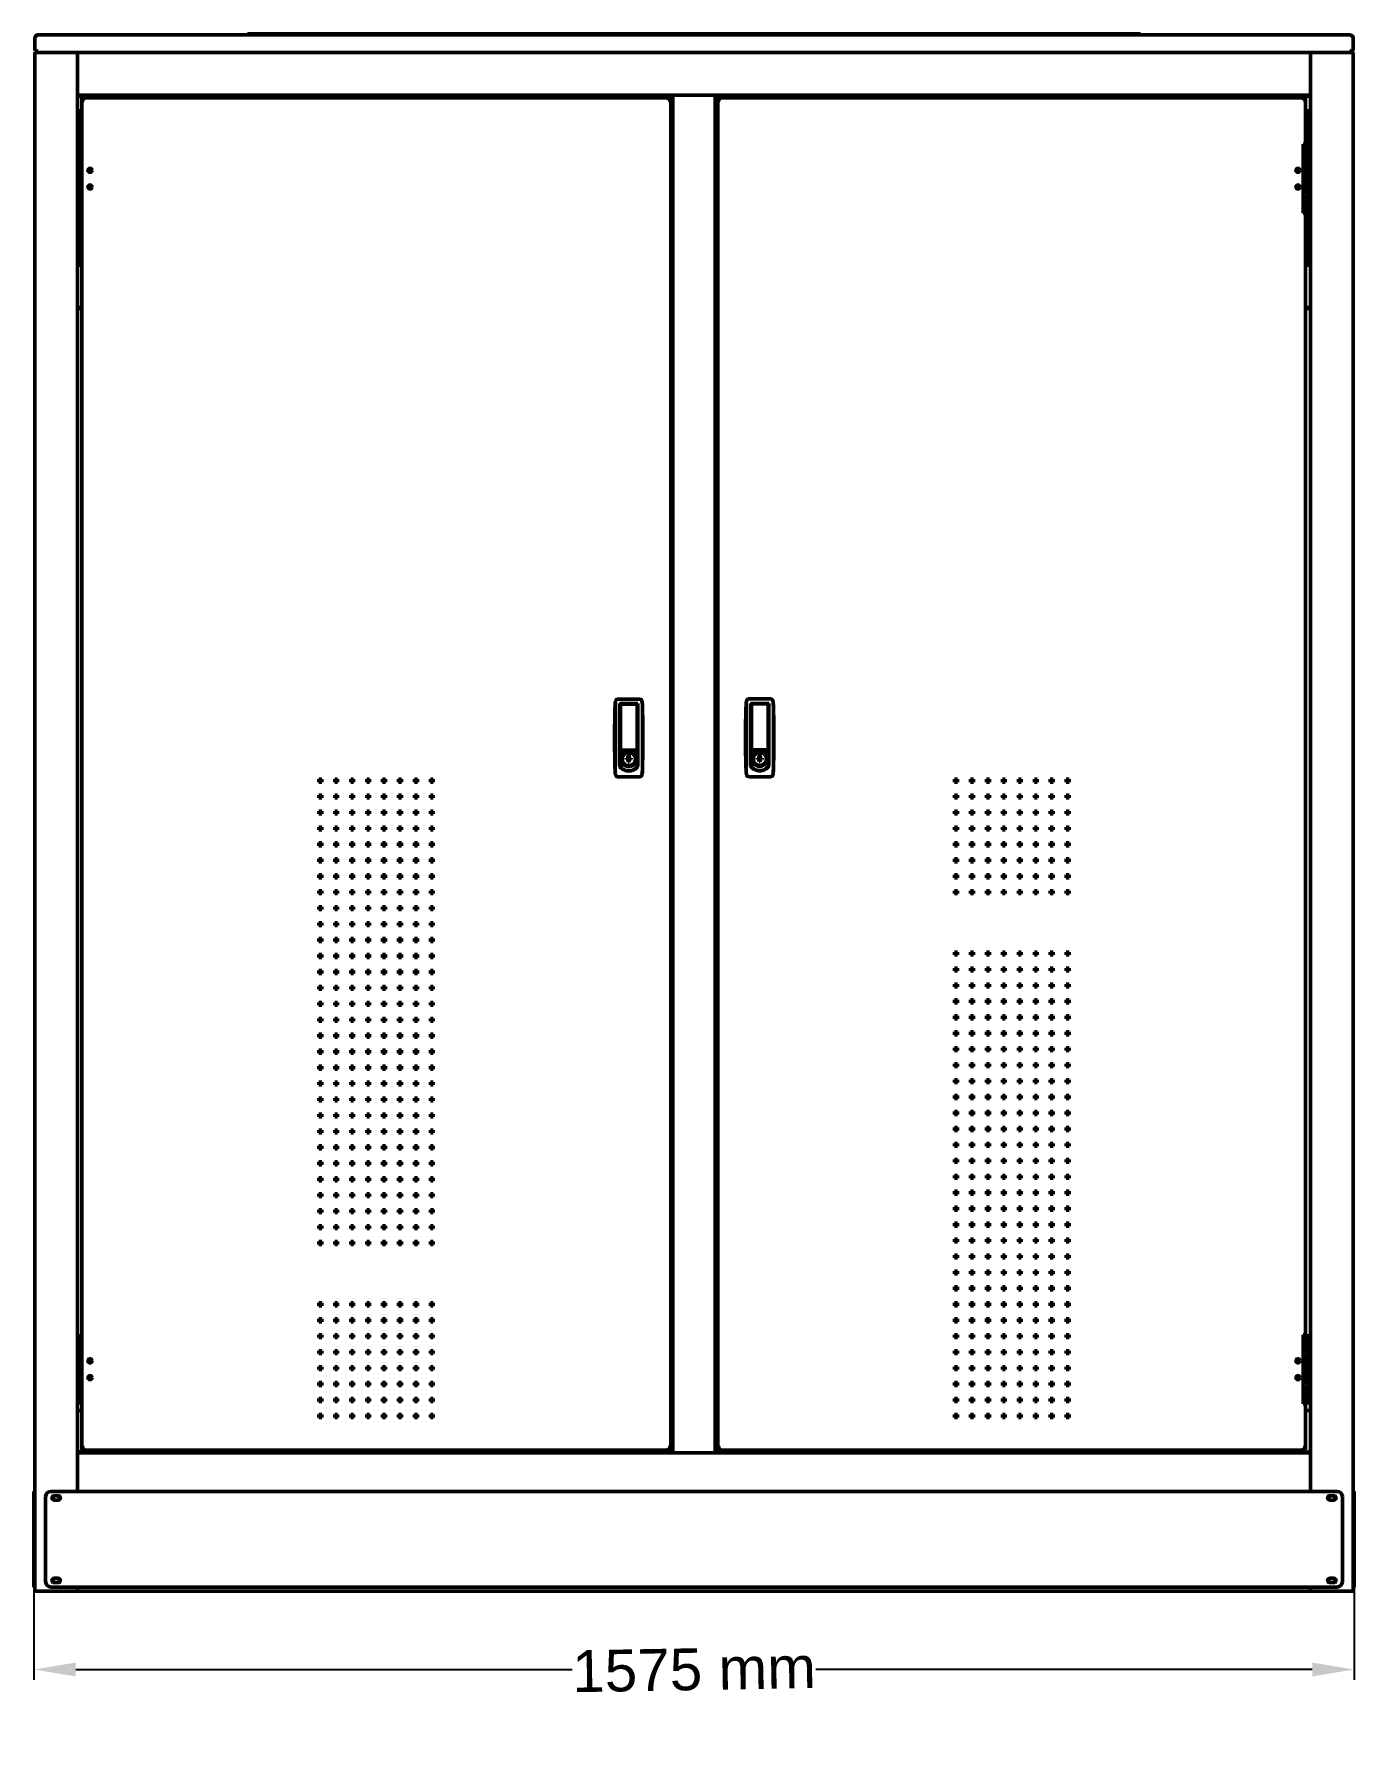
# Model space of a CAD drawing. Header units: millimetres. Extents: x 0 to 158, y -17 to 186.
import ezdxf

# ---------------------------------------------------------------- set-up
doc = ezdxf.new("R2010")
doc.units = ezdxf.units.MM
doc.layers.add('Visible (ANSI)', color=7, linetype='Continuous', lineweight=50)
doc.styles.get("Standard").update_dxf_attribs({"font": 'arial.ttf'})
doc.dimstyles.new('ISO-25', dxfattribs={"dimtxt": 2.5, "dimasz": 2.5, "dimexe": 1.25, "dimexo": 0.625, "dimtad": 1, "dimtxsty": 'Standard', "dimcen": -2.5, "dimadec": 0, "dimazin": 0, "dimtfac": 1, "dimtmove": 0, "dimatfit": 3, "dimfxl": 1, "dimarcsym": 0})

msp = doc.modelspace()

# ---------------------------------------------------------------- blocks, each defined once
blk = doc.blocks.new('*D21')
at = {"color": 0, "lineweight": -2}
for p, q in [((0, 0.49), (0, -10.62)), ((157.7, 0.47), (157.7, -10.62)), ((5, -9.37), (64.28, -9.37)), ((152.7, -9.37), (93.42, -9.37))]:
    blk.add_line(p, q, dxfattribs=at)
at = {"color": 0}
for points in [[(5, -8.54), (5, -10.2), (0, -9.37)], [(152.7, -10.2), (152.7, -8.54), (157.7, -9.37)]]:
    blk.add_solid(points, dxfattribs=at)
at = {"layer": 'Defpoints', "color": 0}
for p in [(0, 1.12), (157.7, 1.1), (0, -9.37)]:
    blk.add_point(p, dxfattribs=at)
at = {"color": 0, "insert": (78.85, -9.37), "char_height": 5, "attachment_point": 5, "rotation": 1}
blk.add_mtext('1575 mm', dxfattribs=at)

# ---------------------------------------------------------------- dimensions: what is measured, and where the dimension line sits
at = {"color": 7}
dim = msp.add_linear_dim(base=(0, -9.371), p1=(157.696, 1.098), p2=(0, 1.117), angle=180, text='1575 mm', dimstyle='ISO-25', override={"dimtxt": 5, "dimasz": 5}, dxfattribs=at)
dim.commit()
dim.dimension.update_dxf_attribs({"geometry": '*D21', "text_midpoint": (78.848, -9.371), "text_rotation": 1})

# ---------------------------------------------------------------- linework, layer by layer
at = {"layer": 'Visible (ANSI)'}
for p, q in [((0.121, 184.086), (0.121, 185.571)), ((0.425, 185.876), (157.271, 185.876)), ((25.517, 185.997), (25.517, 185.876)), ((25.517, 185.997), (26.151, 185.997)), ((131.545, 185.997), (26.151, 185.997)), ((131.545, 185.997), (132.18, 185.997)), ((132.18, 185.876), (132.18, 185.997)), ((157.576, 185.571), (157.576, 184.086)), ((0.121, 184.086), (0.309, 184.086)), ((0.121, 183.781), (0.121, 0)), ((0.121, 183.781), (0.319, 183.781)), ((0.288, 184.02), (0.15, 183.954)), ((5.002, 183.781), (0.319, 183.781)), ((0.425, 183.789), (0.425, 183.781)), ((5.002, 183.781), (5.2, 183.781)), ((5.2, 183.781), (152.496, 183.781)), ((5.2, 183.781), (5.2, 183.583)), ((5.2, 178.9), (5.2, 183.583)), ((152.694, 183.781), (152.496, 183.781)), ((152.496, 183.781), (152.496, 183.583)), ((152.496, 178.9), (152.496, 183.583)), ((152.694, 183.781), (157.377, 183.781)), ((157.271, 183.789), (157.271, 183.781)), ((157.576, 183.781), (157.377, 183.781)), ((157.387, 184.086), (157.576, 184.086)), ((157.546, 183.954), (157.408, 184.02)), ((157.576, 0), (157.576, 183.781)), ((5.2, 178.9), (5.2, 178.702)), ((5.2, 178.702), (5.2, 16.507)), ((5.2, 178.702), (76.483, 178.702)), ((76.309, 16.507), (76.309, 178.702)), ((76.483, 178.702), (76.943, 178.702)), ((80.753, 178.702), (76.943, 178.702)), ((80.753, 178.702), (81.214, 178.702)), ((81.214, 178.702), (152.496, 178.702)), ((81.388, 16.507), (81.388, 178.702)), ((152.496, 178.9), (152.496, 178.702)), ((152.496, 16.507), (152.496, 178.702)), ((76.309, 178.58), (5.2, 178.58)), ((5.717, 176.797), (5.2, 176.797)), ((5.454, 172.713), (5.454, 176.797)), ((5.717, 178.364), (76.064, 178.364)), ((5.717, 178.211), (5.717, 178.364)), ((5.717, 17.048), (5.717, 178.16)), ((5.869, 178.16), (5.717, 178.16)), ((5.88, 178.16), (5.869, 178.16)), ((5.89, 178.154), (5.958, 178.087)), ((75.823, 178.087), (75.89, 178.154)), ((75.9, 178.16), (75.911, 178.16)), ((75.911, 178.16), (76.064, 178.16)), ((76.064, 178.211), (76.064, 178.364)), ((76.064, 178.16), (76.064, 17.048)), ((76.309, 176.797), (76.064, 176.797)), ((152.496, 178.58), (81.388, 178.58)), ((81.691, 176.797), (81.388, 176.797)), ((81.642, 158.385), (81.642, 176.797)), ((81.691, 178.364), (151.911, 178.364)), ((81.691, 178.211), (81.691, 178.364)), ((81.691, 17.048), (81.691, 178.16)), ((81.843, 178.16), (81.691, 178.16)), ((81.854, 178.16), (81.843, 178.16)), ((81.864, 178.154), (81.932, 178.087)), ((151.67, 178.087), (151.738, 178.154)), ((151.748, 178.16), (151.758, 178.16)), ((151.758, 178.16), (151.911, 178.16)), ((151.911, 178.211), (151.911, 178.364)), ((151.911, 178.16), (151.911, 172.84)), ((152.496, 176.797), (151.911, 176.797)), ((152.242, 176.797), (152.242, 172.713)), ((5.3, 172.713), (5.2, 172.713)), ((5.3, 164.714), (5.3, 172.713)), ((5.3, 172.713), (5.65, 172.713)), ((5.65, 170.707), (5.65, 172.713)), ((5.65, 172.713), (5.717, 172.713)), ((151.606, 164.586), (151.606, 172.84)), ((151.911, 172.84), (151.606, 172.84)), ((151.699, 172.713), (151.606, 172.713)), ((151.699, 172.713), (151.796, 172.713)), ((152.046, 172.713), (151.796, 172.713)), ((152.396, 172.713), (152.046, 172.713)), ((152.046, 170.707), (152.046, 172.713)), ((152.396, 172.713), (152.396, 164.714)), ((152.496, 172.713), (152.396, 172.713)), ((5.487, 170.545), (5.65, 170.707)), ((5.487, 170.545), (5.717, 170.545)), ((5.487, 169.881), (5.487, 170.545)), ((5.65, 170.707), (5.65, 170.646)), ((151.699, 170.738), (151.606, 170.738)), ((152.046, 170.707), (152.209, 170.545)), ((152.046, 170.646), (152.046, 170.707)), ((152.209, 170.545), (152.209, 169.881)), ((5.717, 169.881), (5.487, 169.881)), ((5.65, 169.719), (5.487, 169.881)), ((5.65, 169.78), (5.65, 169.719)), ((5.65, 167.708), (5.65, 169.719)), ((151.722, 170.463), (151.606, 170.463)), ((151.722, 170.463), (151.722, 170.203)), ((151.722, 167.223), (151.722, 170.203)), ((151.929, 170.451), (151.929, 170.45)), ((151.929, 170.45), (151.929, 170.404)), ((151.929, 170.404), (151.929, 170.189)), ((151.929, 170.189), (151.929, 170.177)), ((151.929, 170.177), (151.929, 170.131)), ((151.929, 170.131), (151.929, 170.072)), ((151.929, 170.072), (151.929, 169.975)), ((152.209, 169.881), (152.046, 169.719)), ((152.046, 169.78), (152.046, 169.719)), ((152.046, 169.719), (152.046, 167.708)), ((5.487, 167.545), (5.65, 167.708)), ((5.487, 166.881), (5.487, 167.545)), ((5.487, 167.545), (5.717, 167.545)), ((5.65, 166.719), (5.487, 166.881)), ((5.487, 166.881), (5.717, 166.881)), ((5.65, 167.646), (5.65, 167.708)), ((5.65, 166.78), (5.65, 166.719)), ((5.65, 166.719), (5.65, 164.714)), ((151.606, 166.963), (151.722, 166.963)), ((151.606, 166.688), (151.699, 166.688)), ((151.722, 167.223), (151.722, 166.963)), ((151.975, 167.545), (152.209, 167.545)), ((151.975, 167.545), (151.975, 166.881)), ((152.209, 166.881), (151.975, 166.881)), ((152.046, 167.646), (152.046, 167.708)), ((152.046, 167.708), (152.209, 167.545)), ((152.209, 166.881), (152.046, 166.719)), ((152.046, 166.719), (152.046, 166.78)), ((152.046, 166.719), (152.046, 164.714)), ((152.209, 167.545), (152.209, 166.881)), ((5.2, 164.714), (5.3, 164.714)), ((5.3, 164.714), (5.65, 164.714)), ((5.454, 158.385), (5.454, 164.714)), ((5.65, 164.714), (5.717, 164.714)), ((151.699, 164.714), (151.606, 164.714)), ((151.606, 164.586), (151.911, 164.586)), ((151.796, 164.714), (151.699, 164.714)), ((152.046, 164.714), (151.796, 164.714)), ((151.911, 164.586), (151.911, 30.623)), ((152.396, 164.714), (152.046, 164.714)), ((152.242, 164.714), (152.242, 158.385)), ((152.396, 164.714), (152.496, 164.714)), ((5.717, 158.385), (5.2, 158.385)), ((76.309, 158.385), (76.064, 158.385)), ((81.691, 158.385), (81.388, 158.385)), ((152.496, 158.385), (151.911, 158.385)), ((5.717, 153.306), (5.2, 153.306)), ((5.352, 153.002), (5.2, 153.002)), ((5.352, 153.306), (5.352, 153.002)), ((76.309, 153.306), (76.064, 153.306)), ((81.691, 153.306), (81.388, 153.306)), ((81.642, 150.789), (81.642, 153.306)), ((152.496, 153.306), (151.911, 153.306)), ((152.344, 153.002), (152.344, 153.306)), ((152.496, 153.002), (152.344, 153.002)), ((76.064, 150.789), (76.156, 150.789)), ((76.309, 150.789), (76.156, 150.789)), ((76.156, 145.709), (76.156, 150.789)), ((81.54, 150.789), (81.388, 150.789)), ((81.54, 150.789), (81.54, 145.709)), ((81.691, 150.789), (81.54, 150.789)), ((76.064, 145.709), (76.156, 145.709)), ((76.156, 145.709), (76.309, 145.709)), ((81.388, 145.709), (81.54, 145.709)), ((81.691, 145.709), (81.54, 145.709)), ((81.642, 49.205), (81.642, 145.709)), ((72.333, 106.553), (69.776, 106.553)), ((69.955, 98.517), (69.955, 106.003)), ((69.955, 106.003), (72.154, 106.003)), ((69.955, 105.703), (70.055, 105.703)), ((70.055, 105.903), (70.055, 105.385)), ((70.105, 105.953), (72.004, 105.953)), ((70.254, 105.958), (70.262, 106.003)), ((70.254, 105.958), (70.254, 105.953)), ((71.847, 106.003), (71.854, 105.958)), ((71.854, 105.953), (71.854, 105.958)), ((72.054, 105.385), (72.054, 105.903)), ((72.154, 105.703), (72.054, 105.703)), ((72.154, 98.517), (72.154, 106.003)), ((87.979, 106.576), (85.422, 106.576)), ((85.6, 98.539), (85.6, 106.026)), ((85.6, 106.026), (87.8, 106.026)), ((85.6, 105.726), (85.7, 105.726)), ((85.7, 105.926), (85.7, 105.408)), ((85.75, 105.976), (87.65, 105.976)), ((85.9, 105.981), (85.908, 106.026)), ((85.9, 105.981), (85.9, 105.976)), ((87.493, 106.026), (87.5, 105.981)), ((87.5, 105.976), (87.5, 105.981)), ((87.7, 105.408), (87.7, 105.926)), ((87.8, 105.726), (87.7, 105.726)), ((87.8, 98.539), (87.8, 106.026)), ((69.955, 105.203), (70.055, 105.203)), ((70.055, 101.904), (70.055, 105.385)), ((72.054, 105.385), (72.054, 101.904)), ((72.154, 105.203), (72.054, 105.203)), ((85.6, 105.226), (85.7, 105.226)), ((85.7, 101.926), (85.7, 105.408)), ((87.7, 105.408), (87.7, 101.926)), ((87.8, 105.226), (87.7, 105.226)), ((70.055, 103.454), (69.955, 103.454)), ((70.055, 102.454), (69.955, 102.454)), ((70.055, 100.504), (70.055, 101.904)), ((72.154, 103.454), (72.054, 103.454)), ((72.054, 102.454), (72.154, 102.454)), ((72.054, 101.904), (72.054, 100.504)), ((85.7, 103.476), (85.6, 103.476)), ((85.7, 102.476), (85.6, 102.476)), ((85.7, 100.527), (85.7, 101.926)), ((87.8, 103.476), (87.7, 103.476)), ((87.7, 102.476), (87.8, 102.476)), ((87.7, 101.926), (87.7, 100.527)), ((70.055, 100.704), (69.955, 100.704)), ((70.055, 100.104), (69.955, 100.104)), ((69.955, 99.904), (70.055, 99.904)), ((70.055, 100.343), (70.055, 100.504)), ((72.054, 100.343), (70.055, 100.343)), ((70.06, 100.283), (70.055, 100.343)), ((70.055, 100.343), (70.055, 100.268)), ((70.055, 100.268), (70.055, 100.145)), ((70.055, 100.145), (70.055, 100.022)), ((70.055, 100.022), (70.055, 99.899)), ((70.055, 99.899), (70.055, 99.653)), ((70.055, 99.653), (70.055, 99.407)), ((70.066, 100.223), (70.06, 100.283)), ((70.071, 100.163), (70.066, 100.223)), ((70.077, 100.103), (70.071, 100.163)), ((70.088, 99.982), (70.077, 100.103)), ((70.1, 99.862), (70.088, 99.982)), ((70.111, 99.742), (70.1, 99.862)), ((70.105, 100.454), (72.004, 100.454)), ((70.122, 99.621), (70.111, 99.742)), ((70.133, 99.501), (70.122, 99.621)), ((70.145, 99.381), (70.133, 99.501)), ((70.434, 100.454), (70.434, 100.39)), ((70.434, 100.39), (71.674, 100.39)), ((70.474, 100.39), (70.474, 100.454)), ((70.754, 99.484), (70.754, 99.36)), ((70.865, 99.484), (70.754, 99.484)), ((70.783, 99.36), (70.754, 99.484)), ((70.972, 99.546), (70.865, 99.484)), ((70.873, 99.355), (70.865, 99.484)), ((70.994, 99.665), (70.972, 99.546)), ((71.004, 99.407), (70.972, 99.546)), ((70.998, 99.772), (70.994, 99.665)), ((71.029, 99.545), (70.994, 99.665)), ((71.111, 99.772), (70.998, 99.772)), ((71.032, 99.621), (70.998, 99.772)), ((71.029, 99.545), (71.004, 99.407)), ((71.032, 99.621), (71.029, 99.545)), ((71.077, 99.621), (71.032, 99.621)), ((71.077, 99.621), (71.111, 99.772)), ((71.08, 99.545), (71.077, 99.621)), ((71.08, 99.545), (71.115, 99.665)), ((71.105, 99.407), (71.08, 99.545)), ((71.105, 99.407), (71.137, 99.546)), ((71.115, 99.665), (71.111, 99.772)), ((71.137, 99.546), (71.115, 99.665)), ((71.244, 99.484), (71.137, 99.546)), ((71.236, 99.355), (71.244, 99.484)), ((71.355, 99.484), (71.244, 99.484)), ((71.325, 99.36), (71.355, 99.484)), ((71.355, 99.36), (71.355, 99.484)), ((71.634, 100.454), (71.634, 100.39)), ((71.674, 100.39), (71.674, 100.454)), ((71.964, 99.381), (71.975, 99.501)), ((71.975, 99.501), (71.987, 99.621)), ((71.987, 99.621), (71.998, 99.742)), ((71.998, 99.742), (72.009, 99.862)), ((72.009, 99.862), (72.02, 99.982)), ((72.02, 99.982), (72.032, 100.103)), ((72.032, 100.103), (72.037, 100.163)), ((72.037, 100.163), (72.043, 100.223)), ((72.043, 100.223), (72.049, 100.283)), ((72.049, 100.283), (72.054, 100.343)), ((72.054, 100.704), (72.154, 100.704)), ((72.054, 100.504), (72.054, 100.343)), ((72.054, 100.343), (72.054, 100.268)), ((72.054, 100.268), (72.054, 100.145)), ((72.054, 100.145), (72.054, 100.022)), ((72.154, 100.104), (72.054, 100.104)), ((72.054, 100.022), (72.054, 99.899)), ((72.054, 99.904), (72.154, 99.904)), ((72.054, 99.899), (72.054, 99.653)), ((72.054, 99.653), (72.054, 99.407)), ((85.7, 100.726), (85.6, 100.726)), ((85.7, 100.127), (85.6, 100.127)), ((85.6, 99.927), (85.7, 99.927)), ((85.7, 100.366), (85.7, 100.527)), ((87.7, 100.366), (85.7, 100.366)), ((85.706, 100.306), (85.7, 100.366)), ((85.7, 100.366), (85.7, 100.29)), ((85.7, 100.29), (85.7, 100.167)), ((85.7, 100.167), (85.7, 100.044)), ((85.7, 100.044), (85.7, 99.922)), ((85.7, 99.922), (85.7, 99.676)), ((85.7, 99.676), (85.7, 99.43)), ((85.712, 100.245), (85.706, 100.306)), ((85.717, 100.185), (85.712, 100.245)), ((85.723, 100.125), (85.717, 100.185)), ((85.734, 100.005), (85.723, 100.125)), ((85.745, 99.885), (85.734, 100.005)), ((85.757, 99.764), (85.745, 99.885)), ((85.75, 100.477), (87.65, 100.477)), ((85.768, 99.644), (85.757, 99.764)), ((85.779, 99.524), (85.768, 99.644)), ((85.79, 99.403), (85.779, 99.524)), ((86.08, 100.477), (86.08, 100.412)), ((86.08, 100.412), (87.32, 100.412)), ((86.12, 100.412), (86.12, 100.477)), ((86.4, 99.506), (86.4, 99.383)), ((86.511, 99.506), (86.4, 99.506)), ((86.429, 99.383), (86.4, 99.506)), ((86.618, 99.568), (86.511, 99.506)), ((86.519, 99.378), (86.511, 99.506)), ((86.64, 99.688), (86.618, 99.568)), ((86.65, 99.43), (86.618, 99.568)), ((86.644, 99.795), (86.64, 99.688)), ((86.675, 99.567), (86.64, 99.688)), ((86.757, 99.795), (86.644, 99.795)), ((86.678, 99.644), (86.644, 99.795)), ((86.675, 99.567), (86.65, 99.43)), ((86.678, 99.644), (86.675, 99.567)), ((86.722, 99.644), (86.678, 99.644)), ((86.722, 99.644), (86.757, 99.795)), ((86.725, 99.567), (86.722, 99.644)), ((86.725, 99.567), (86.761, 99.688)), ((86.75, 99.43), (86.725, 99.567)), ((86.75, 99.43), (86.783, 99.568)), ((86.761, 99.688), (86.757, 99.795)), ((86.783, 99.568), (86.761, 99.688)), ((86.89, 99.506), (86.783, 99.568)), ((86.882, 99.378), (86.89, 99.506)), ((87, 99.506), (86.89, 99.506)), ((86.971, 99.383), (87, 99.506)), ((87, 99.383), (87, 99.506)), ((87.28, 100.477), (87.28, 100.412)), ((87.32, 100.412), (87.32, 100.477)), ((87.61, 99.403), (87.621, 99.524)), ((87.621, 99.524), (87.633, 99.644)), ((87.633, 99.644), (87.644, 99.764)), ((87.644, 99.764), (87.655, 99.885)), ((87.655, 99.885), (87.666, 100.005)), ((87.666, 100.005), (87.678, 100.125)), ((87.678, 100.125), (87.683, 100.185)), ((87.683, 100.185), (87.689, 100.245)), ((87.689, 100.245), (87.694, 100.306)), ((87.694, 100.306), (87.7, 100.366)), ((87.7, 100.726), (87.8, 100.726)), ((87.7, 100.527), (87.7, 100.366)), ((87.7, 100.366), (87.7, 100.29)), ((87.7, 100.29), (87.7, 100.167)), ((87.7, 100.167), (87.7, 100.044)), ((87.8, 100.127), (87.7, 100.127)), ((87.7, 100.044), (87.7, 99.922)), ((87.7, 99.927), (87.8, 99.927)), ((87.7, 99.922), (87.7, 99.676)), ((87.7, 99.676), (87.7, 99.43)), ((69.955, 99.004), (70.055, 99.004)), ((70.055, 99.407), (70.055, 99.162)), ((70.145, 99.381), (70.055, 98.424)), ((70.055, 99.162), (70.055, 98.916)), ((70.055, 98.916), (70.055, 98.67)), ((70.055, 98.67), (70.055, 98.424)), ((70.055, 98.424), (70.055, 98.398)), ((70.257, 99.381), (70.257, 99.404)), ((70.337, 99.004), (70.357, 99.004)), ((70.419, 98.911), (70.419, 98.89)), ((70.754, 99.36), (70.865, 99.36)), ((71.054, 97.976), (70.831, 97.976)), ((70.865, 99.36), (70.972, 99.298)), ((71.004, 99.407), (70.893, 99.344)), ((70.972, 99.298), (70.994, 99.179)), ((71.004, 99.204), (70.972, 99.298)), ((70.994, 99.179), (70.998, 99.072)), ((71.027, 99.072), (70.994, 99.179)), ((70.998, 99.072), (71.111, 99.072)), ((71.004, 99.204), (71.028, 99.072)), ((71.278, 97.976), (71.054, 97.976)), ((71.081, 99.072), (71.105, 99.204)), ((71.081, 99.072), (71.115, 99.179)), ((71.216, 99.344), (71.105, 99.407)), ((71.105, 99.204), (71.137, 99.298)), ((71.111, 99.072), (71.115, 99.179)), ((71.115, 99.179), (71.137, 99.298)), ((71.137, 99.298), (71.244, 99.36)), ((71.244, 99.36), (71.355, 99.36)), ((71.689, 98.911), (71.689, 98.89)), ((71.752, 99.004), (71.772, 99.004)), ((71.852, 99.381), (71.852, 99.404)), ((71.964, 99.381), (72.054, 98.424)), ((72.054, 99.407), (72.054, 99.162)), ((72.054, 99.162), (72.054, 98.916)), ((72.054, 99.004), (72.154, 99.004)), ((72.054, 98.916), (72.054, 98.67)), ((72.054, 98.67), (72.054, 98.424)), ((72.054, 98.424), (72.054, 98.398)), ((85.6, 99.027), (85.7, 99.027)), ((85.7, 99.43), (85.7, 99.184)), ((85.79, 99.403), (85.7, 98.447)), ((85.7, 99.184), (85.7, 98.938)), ((85.7, 98.938), (85.7, 98.693)), ((85.7, 98.693), (85.7, 98.447)), ((85.7, 98.447), (85.7, 98.421)), ((85.903, 99.403), (85.903, 99.426)), ((85.983, 99.027), (86.003, 99.027)), ((86.065, 98.934), (86.065, 98.913)), ((86.4, 99.383), (86.511, 99.383)), ((86.7, 97.999), (86.477, 97.999)), ((86.511, 99.383), (86.618, 99.321)), ((86.65, 99.43), (86.539, 99.366)), ((86.618, 99.321), (86.64, 99.201)), ((86.65, 99.226), (86.618, 99.321)), ((86.64, 99.201), (86.644, 99.094)), ((86.673, 99.094), (86.64, 99.201)), ((86.644, 99.094), (86.757, 99.094)), ((86.65, 99.226), (86.674, 99.094)), ((86.924, 97.999), (86.7, 97.999)), ((86.726, 99.094), (86.75, 99.226)), ((86.727, 99.094), (86.761, 99.201)), ((86.861, 99.366), (86.75, 99.43)), ((86.75, 99.226), (86.783, 99.321)), ((86.757, 99.094), (86.761, 99.201)), ((86.761, 99.201), (86.783, 99.321)), ((86.783, 99.321), (86.89, 99.383)), ((86.89, 99.383), (87, 99.383)), ((87.335, 98.934), (87.335, 98.913)), ((87.398, 99.027), (87.417, 99.027)), ((87.498, 99.403), (87.498, 99.426)), ((87.61, 99.403), (87.7, 98.447)), ((87.7, 99.43), (87.7, 99.184)), ((87.7, 99.184), (87.7, 98.938)), ((87.7, 99.027), (87.8, 99.027)), ((87.7, 98.938), (87.7, 98.693)), ((87.7, 98.693), (87.7, 98.447)), ((87.7, 98.447), (87.7, 98.421)), ((34.033, 96.977), (34.371, 96.977)), ((34.033, 96.639), (34.033, 96.977)), ((34.371, 96.639), (34.033, 96.639)), ((34.371, 96.977), (34.371, 96.639)), ((35.938, 96.977), (36.276, 96.977)), ((35.938, 96.639), (35.938, 96.977)), ((36.276, 96.639), (35.938, 96.639)), ((36.276, 96.977), (36.276, 96.639)), ((37.843, 96.977), (38.18, 96.977)), ((37.843, 96.639), (37.843, 96.977)), ((38.18, 96.639), (37.843, 96.639)), ((38.18, 96.977), (38.18, 96.639)), ((39.747, 96.977), (40.085, 96.977)), ((39.747, 96.639), (39.747, 96.977)), ((40.085, 96.639), (39.747, 96.639)), ((40.085, 96.977), (40.085, 96.639)), ((41.652, 96.977), (41.99, 96.977)), ((41.652, 96.639), (41.652, 96.977)), ((41.99, 96.639), (41.652, 96.639)), ((41.99, 96.977), (41.99, 96.639)), ((43.557, 96.977), (43.895, 96.977)), ((43.557, 96.639), (43.557, 96.977)), ((43.895, 96.639), (43.557, 96.639)), ((43.895, 96.977), (43.895, 96.639)), ((45.461, 96.977), (45.799, 96.977)), ((45.461, 96.639), (45.461, 96.977)), ((45.799, 96.639), (45.461, 96.639)), ((45.799, 96.977), (45.799, 96.639)), ((47.366, 96.977), (47.704, 96.977)), ((47.366, 96.639), (47.366, 96.977)), ((47.704, 96.639), (47.366, 96.639)), ((47.704, 96.977), (47.704, 96.639)), ((69.776, 97.255), (72.333, 97.255)), ((85.422, 97.277), (87.979, 97.277)), ((109.987, 96.977), (110.325, 96.977)), ((109.987, 96.639), (109.987, 96.977)), ((110.325, 96.639), (109.987, 96.639)), ((110.325, 96.977), (110.325, 96.639)), ((111.892, 96.977), (112.23, 96.977)), ((111.892, 96.639), (111.892, 96.977)), ((112.23, 96.639), (111.892, 96.639)), ((112.23, 96.977), (112.23, 96.639)), ((113.797, 96.977), (114.134, 96.977)), ((113.797, 96.639), (113.797, 96.977)), ((114.134, 96.639), (113.797, 96.639)), ((114.134, 96.977), (114.134, 96.639)), ((115.701, 96.977), (116.039, 96.977)), ((115.701, 96.639), (115.701, 96.977)), ((116.039, 96.639), (115.701, 96.639)), ((116.039, 96.977), (116.039, 96.639)), ((117.606, 96.977), (117.944, 96.977)), ((117.606, 96.639), (117.606, 96.977)), ((117.944, 96.639), (117.606, 96.639)), ((117.944, 96.977), (117.944, 96.639)), ((119.511, 96.977), (119.848, 96.977)), ((119.511, 96.639), (119.511, 96.977)), ((119.848, 96.639), (119.511, 96.639)), ((119.848, 96.977), (119.848, 96.639)), ((121.415, 96.977), (121.753, 96.977)), ((121.415, 96.639), (121.415, 96.977)), ((121.753, 96.639), (121.415, 96.639)), ((121.753, 96.977), (121.753, 96.639)), ((123.32, 96.977), (123.658, 96.977)), ((123.32, 96.639), (123.32, 96.977)), ((123.658, 96.639), (123.32, 96.639)), ((123.658, 96.977), (123.658, 96.639)), ((34.033, 95.072), (34.371, 95.072)), ((34.033, 94.735), (34.033, 95.072)), ((34.371, 94.735), (34.033, 94.735)), ((34.371, 95.072), (34.371, 94.735)), ((35.938, 95.072), (36.276, 95.072)), ((35.938, 94.735), (35.938, 95.072)), ((36.276, 94.735), (35.938, 94.735)), ((36.276, 95.072), (36.276, 94.735)), ((37.843, 95.072), (38.18, 95.072)), ((37.843, 94.735), (37.843, 95.072)), ((38.18, 94.735), (37.843, 94.735)), ((38.18, 95.072), (38.18, 94.735)), ((39.747, 95.072), (40.085, 95.072)), ((39.747, 94.735), (39.747, 95.072)), ((40.085, 94.735), (39.747, 94.735)), ((40.085, 95.072), (40.085, 94.735)), ((41.652, 95.072), (41.99, 95.072)), ((41.652, 94.735), (41.652, 95.072)), ((41.99, 94.735), (41.652, 94.735)), ((41.99, 95.072), (41.99, 94.735)), ((43.557, 95.072), (43.895, 95.072)), ((43.557, 94.735), (43.557, 95.072)), ((43.895, 94.735), (43.557, 94.735)), ((43.895, 95.072), (43.895, 94.735)), ((45.461, 95.072), (45.799, 95.072)), ((45.461, 94.735), (45.461, 95.072)), ((45.799, 94.735), (45.461, 94.735)), ((45.799, 95.072), (45.799, 94.735)), ((47.366, 95.072), (47.704, 95.072)), ((47.366, 94.735), (47.366, 95.072)), ((47.704, 94.735), (47.366, 94.735)), ((47.704, 95.072), (47.704, 94.735)), ((109.987, 95.072), (110.325, 95.072)), ((109.987, 94.735), (109.987, 95.072)), ((110.325, 94.735), (109.987, 94.735)), ((110.325, 95.072), (110.325, 94.735)), ((111.892, 95.072), (112.23, 95.072)), ((111.892, 94.735), (111.892, 95.072)), ((112.23, 94.735), (111.892, 94.735)), ((112.23, 95.072), (112.23, 94.735)), ((113.797, 95.072), (114.134, 95.072)), ((113.797, 94.735), (113.797, 95.072)), ((114.134, 94.735), (113.797, 94.735)), ((114.134, 95.072), (114.134, 94.735)), ((115.701, 95.072), (116.039, 95.072)), ((115.701, 94.735), (115.701, 95.072)), ((116.039, 94.735), (115.701, 94.735)), ((116.039, 95.072), (116.039, 94.735)), ((117.606, 95.072), (117.944, 95.072)), ((117.606, 94.735), (117.606, 95.072)), ((117.944, 94.735), (117.606, 94.735)), ((117.944, 95.072), (117.944, 94.735)), ((119.511, 95.072), (119.848, 95.072)), ((119.511, 94.735), (119.511, 95.072)), ((119.848, 94.735), (119.511, 94.735)), ((119.848, 95.072), (119.848, 94.735)), ((121.415, 94.735), (121.415, 95.072)), ((121.415, 95.072), (121.753, 95.072)), ((121.753, 94.735), (121.415, 94.735)), ((121.753, 95.072), (121.753, 94.735)), ((123.32, 94.735), (123.32, 95.072)), ((123.32, 95.072), (123.658, 95.072)), ((123.658, 94.735), (123.32, 94.735)), ((123.658, 95.072), (123.658, 94.735)), ((34.033, 93.168), (34.371, 93.168)), ((34.033, 92.83), (34.033, 93.168)), ((34.371, 92.83), (34.033, 92.83)), ((34.371, 93.168), (34.371, 92.83)), ((35.938, 93.168), (36.276, 93.168)), ((35.938, 92.83), (35.938, 93.168)), ((36.276, 92.83), (35.938, 92.83)), ((36.276, 93.168), (36.276, 92.83)), ((37.843, 93.168), (38.18, 93.168)), ((37.843, 92.83), (37.843, 93.168)), ((38.18, 92.83), (37.843, 92.83)), ((38.18, 93.168), (38.18, 92.83)), ((39.747, 93.168), (40.085, 93.168)), ((39.747, 92.83), (39.747, 93.168)), ((40.085, 92.83), (39.747, 92.83)), ((40.085, 93.168), (40.085, 92.83)), ((41.652, 93.168), (41.99, 93.168)), ((41.652, 92.83), (41.652, 93.168)), ((41.99, 92.83), (41.652, 92.83)), ((41.99, 93.168), (41.99, 92.83)), ((43.557, 93.168), (43.895, 93.168)), ((43.557, 92.83), (43.557, 93.168)), ((43.895, 92.83), (43.557, 92.83)), ((43.895, 93.168), (43.895, 92.83)), ((45.461, 93.168), (45.799, 93.168)), ((45.461, 92.83), (45.461, 93.168)), ((45.799, 92.83), (45.461, 92.83)), ((45.799, 93.168), (45.799, 92.83)), ((47.366, 93.168), (47.704, 93.168)), ((47.366, 92.83), (47.366, 93.168)), ((47.704, 92.83), (47.366, 92.83)), ((47.704, 93.168), (47.704, 92.83)), ((109.987, 93.168), (110.325, 93.168)), ((109.987, 92.83), (109.987, 93.168)), ((110.325, 92.83), (109.987, 92.83)), ((110.325, 93.168), (110.325, 92.83)), ((111.892, 93.168), (112.23, 93.168)), ((111.892, 92.83), (111.892, 93.168)), ((112.23, 92.83), (111.892, 92.83)), ((112.23, 93.168), (112.23, 92.83)), ((113.797, 93.168), (114.134, 93.168)), ((113.797, 92.83), (113.797, 93.168)), ((114.134, 92.83), (113.797, 92.83)), ((114.134, 93.168), (114.134, 92.83)), ((115.701, 93.168), (116.039, 93.168)), ((115.701, 92.83), (115.701, 93.168)), ((116.039, 92.83), (115.701, 92.83)), ((116.039, 93.168), (116.039, 92.83)), ((117.606, 93.168), (117.944, 93.168)), ((117.606, 92.83), (117.606, 93.168)), ((117.944, 92.83), (117.606, 92.83)), ((117.944, 93.168), (117.944, 92.83)), ((119.511, 93.168), (119.848, 93.168)), ((119.511, 92.83), (119.511, 93.168)), ((119.848, 92.83), (119.511, 92.83)), ((119.848, 93.168), (119.848, 92.83)), ((121.415, 92.83), (121.415, 93.168)), ((121.415, 93.168), (121.753, 93.168)), ((121.753, 92.83), (121.415, 92.83)), ((121.753, 93.168), (121.753, 92.83)), ((123.32, 92.83), (123.32, 93.168)), ((123.32, 93.168), (123.658, 93.168)), ((123.658, 92.83), (123.32, 92.83)), ((123.658, 93.168), (123.658, 92.83)), ((34.033, 91.263), (34.371, 91.263)), ((34.033, 90.925), (34.033, 91.263)), ((34.371, 90.925), (34.033, 90.925)), ((34.033, 89.358), (34.371, 89.358)), ((34.033, 89.021), (34.033, 89.358)), ((34.371, 91.263), (34.371, 90.925)), ((34.371, 89.358), (34.371, 89.021)), ((35.938, 91.263), (36.276, 91.263)), ((35.938, 90.925), (35.938, 91.263)), ((36.276, 90.925), (35.938, 90.925)), ((35.938, 89.358), (36.276, 89.358)), ((35.938, 89.021), (35.938, 89.358)), ((36.276, 91.263), (36.276, 90.925)), ((36.276, 89.358), (36.276, 89.021)), ((37.843, 91.263), (38.18, 91.263)), ((37.843, 90.925), (37.843, 91.263)), ((38.18, 90.925), (37.843, 90.925)), ((37.843, 89.358), (38.18, 89.358)), ((37.843, 89.021), (37.843, 89.358)), ((38.18, 91.263), (38.18, 90.925)), ((38.18, 89.358), (38.18, 89.021)), ((39.747, 91.263), (40.085, 91.263)), ((39.747, 90.925), (39.747, 91.263)), ((40.085, 90.925), (39.747, 90.925)), ((39.747, 89.358), (40.085, 89.358)), ((39.747, 89.021), (39.747, 89.358)), ((40.085, 91.263), (40.085, 90.925)), ((40.085, 89.358), (40.085, 89.021)), ((41.652, 91.263), (41.99, 91.263)), ((41.652, 90.925), (41.652, 91.263)), ((41.99, 90.925), (41.652, 90.925)), ((41.652, 89.358), (41.99, 89.358)), ((41.652, 89.021), (41.652, 89.358)), ((41.99, 91.263), (41.99, 90.925)), ((41.99, 89.358), (41.99, 89.021)), ((43.557, 91.263), (43.895, 91.263)), ((43.557, 90.925), (43.557, 91.263)), ((43.895, 90.925), (43.557, 90.925)), ((43.557, 89.358), (43.895, 89.358)), ((43.557, 89.021), (43.557, 89.358)), ((43.895, 91.263), (43.895, 90.925)), ((43.895, 89.358), (43.895, 89.021)), ((45.461, 91.263), (45.799, 91.263)), ((45.461, 90.925), (45.461, 91.263)), ((45.799, 90.925), (45.461, 90.925)), ((45.461, 89.358), (45.799, 89.358)), ((45.461, 89.021), (45.461, 89.358)), ((45.799, 91.263), (45.799, 90.925)), ((45.799, 89.358), (45.799, 89.021)), ((47.366, 91.263), (47.704, 91.263)), ((47.366, 90.925), (47.366, 91.263)), ((47.704, 90.925), (47.366, 90.925)), ((47.366, 89.358), (47.704, 89.358)), ((47.366, 89.021), (47.366, 89.358)), ((47.704, 91.263), (47.704, 90.925)), ((47.704, 89.358), (47.704, 89.021)), ((109.987, 91.263), (110.325, 91.263)), ((109.987, 90.925), (109.987, 91.263)), ((110.325, 90.925), (109.987, 90.925)), ((109.987, 89.358), (110.325, 89.358)), ((109.987, 89.021), (109.987, 89.358)), ((110.325, 91.263), (110.325, 90.925)), ((110.325, 89.358), (110.325, 89.021)), ((111.892, 91.263), (112.23, 91.263)), ((111.892, 90.925), (111.892, 91.263)), ((112.23, 90.925), (111.892, 90.925)), ((111.892, 89.358), (112.23, 89.358)), ((111.892, 89.021), (111.892, 89.358)), ((112.23, 91.263), (112.23, 90.925)), ((112.23, 89.358), (112.23, 89.021)), ((113.797, 91.263), (114.134, 91.263)), ((113.797, 90.925), (113.797, 91.263)), ((114.134, 90.925), (113.797, 90.925)), ((113.797, 89.358), (114.134, 89.358)), ((113.797, 89.021), (113.797, 89.358)), ((114.134, 91.263), (114.134, 90.925)), ((114.134, 89.358), (114.134, 89.021)), ((115.701, 91.263), (116.039, 91.263)), ((115.701, 90.925), (115.701, 91.263)), ((116.039, 90.925), (115.701, 90.925)), ((115.701, 89.358), (116.039, 89.358)), ((115.701, 89.021), (115.701, 89.358)), ((116.039, 91.263), (116.039, 90.925)), ((116.039, 89.358), (116.039, 89.021)), ((117.606, 91.263), (117.944, 91.263)), ((117.606, 90.925), (117.606, 91.263)), ((117.944, 90.925), (117.606, 90.925)), ((117.606, 89.358), (117.944, 89.358)), ((117.606, 89.021), (117.606, 89.358)), ((117.944, 91.263), (117.944, 90.925)), ((117.944, 89.358), (117.944, 89.021)), ((119.511, 91.263), (119.848, 91.263)), ((119.511, 90.925), (119.511, 91.263)), ((119.848, 90.925), (119.511, 90.925)), ((119.511, 89.358), (119.848, 89.358)), ((119.511, 89.021), (119.511, 89.358)), ((119.848, 91.263), (119.848, 90.925)), ((119.848, 89.358), (119.848, 89.021)), ((121.415, 90.925), (121.415, 91.263)), ((121.415, 91.263), (121.753, 91.263)), ((121.753, 90.925), (121.415, 90.925)), ((121.415, 89.021), (121.415, 89.358)), ((121.415, 89.358), (121.753, 89.358)), ((121.753, 91.263), (121.753, 90.925)), ((121.753, 89.358), (121.753, 89.021)), ((123.32, 90.925), (123.32, 91.263)), ((123.32, 91.263), (123.658, 91.263)), ((123.658, 90.925), (123.32, 90.925)), ((123.32, 89.021), (123.32, 89.358)), ((123.32, 89.358), (123.658, 89.358)), ((123.658, 91.263), (123.658, 90.925)), ((123.658, 89.358), (123.658, 89.021)), ((34.371, 89.021), (34.033, 89.021)), ((34.033, 87.454), (34.371, 87.454)), ((34.033, 87.116), (34.033, 87.454)), ((34.371, 87.454), (34.371, 87.116)), ((36.276, 89.021), (35.938, 89.021)), ((35.938, 87.454), (36.276, 87.454)), ((35.938, 87.116), (35.938, 87.454)), ((36.276, 87.454), (36.276, 87.116)), ((38.18, 89.021), (37.843, 89.021)), ((37.843, 87.454), (38.18, 87.454)), ((37.843, 87.116), (37.843, 87.454)), ((38.18, 87.454), (38.18, 87.116)), ((40.085, 89.021), (39.747, 89.021)), ((39.747, 87.454), (40.085, 87.454)), ((39.747, 87.116), (39.747, 87.454)), ((40.085, 87.454), (40.085, 87.116)), ((41.99, 89.021), (41.652, 89.021)), ((41.652, 87.454), (41.99, 87.454)), ((41.652, 87.116), (41.652, 87.454)), ((41.99, 87.454), (41.99, 87.116)), ((43.895, 89.021), (43.557, 89.021)), ((43.557, 87.454), (43.895, 87.454)), ((43.557, 87.116), (43.557, 87.454)), ((43.895, 87.454), (43.895, 87.116)), ((45.799, 89.021), (45.461, 89.021)), ((45.461, 87.454), (45.799, 87.454)), ((45.461, 87.116), (45.461, 87.454)), ((45.799, 87.454), (45.799, 87.116)), ((47.704, 89.021), (47.366, 89.021)), ((47.366, 87.454), (47.704, 87.454)), ((47.366, 87.116), (47.366, 87.454)), ((47.704, 87.454), (47.704, 87.116)), ((110.325, 89.021), (109.987, 89.021)), ((109.987, 87.454), (110.325, 87.454)), ((109.987, 87.116), (109.987, 87.454)), ((110.325, 87.454), (110.325, 87.116)), ((112.23, 89.021), (111.892, 89.021)), ((111.892, 87.454), (112.23, 87.454)), ((111.892, 87.116), (111.892, 87.454)), ((112.23, 87.454), (112.23, 87.116)), ((114.134, 89.021), (113.797, 89.021)), ((113.797, 87.454), (114.134, 87.454)), ((113.797, 87.116), (113.797, 87.454)), ((114.134, 87.454), (114.134, 87.116)), ((116.039, 89.021), (115.701, 89.021)), ((115.701, 87.454), (116.039, 87.454)), ((115.701, 87.116), (115.701, 87.454)), ((116.039, 87.454), (116.039, 87.116)), ((117.944, 89.021), (117.606, 89.021)), ((117.606, 87.454), (117.944, 87.454)), ((117.606, 87.116), (117.606, 87.454)), ((117.944, 87.454), (117.944, 87.116)), ((119.848, 89.021), (119.511, 89.021)), ((119.511, 87.454), (119.848, 87.454)), ((119.511, 87.116), (119.511, 87.454)), ((119.848, 87.454), (119.848, 87.116)), ((121.753, 89.021), (121.415, 89.021)), ((121.415, 87.116), (121.415, 87.454)), ((121.415, 87.454), (121.753, 87.454)), ((121.753, 87.454), (121.753, 87.116)), ((123.658, 89.021), (123.32, 89.021)), ((123.32, 87.116), (123.32, 87.454)), ((123.32, 87.454), (123.658, 87.454)), ((123.658, 87.454), (123.658, 87.116)), ((34.371, 87.116), (34.033, 87.116)), ((34.033, 85.549), (34.371, 85.549)), ((34.033, 85.211), (34.033, 85.549)), ((34.371, 85.549), (34.371, 85.211)), ((36.276, 87.116), (35.938, 87.116)), ((35.938, 85.549), (36.276, 85.549)), ((35.938, 85.211), (35.938, 85.549)), ((36.276, 85.549), (36.276, 85.211)), ((38.18, 87.116), (37.843, 87.116)), ((37.843, 85.549), (38.18, 85.549)), ((37.843, 85.211), (37.843, 85.549)), ((38.18, 85.549), (38.18, 85.211)), ((40.085, 87.116), (39.747, 87.116)), ((39.747, 85.549), (40.085, 85.549)), ((39.747, 85.211), (39.747, 85.549)), ((40.085, 85.549), (40.085, 85.211)), ((41.99, 87.116), (41.652, 87.116)), ((41.652, 85.549), (41.99, 85.549)), ((41.652, 85.211), (41.652, 85.549)), ((41.99, 85.549), (41.99, 85.211)), ((43.895, 87.116), (43.557, 87.116)), ((43.557, 85.549), (43.895, 85.549)), ((43.557, 85.211), (43.557, 85.549)), ((43.895, 85.549), (43.895, 85.211)), ((45.799, 87.116), (45.461, 87.116)), ((45.461, 85.549), (45.799, 85.549)), ((45.461, 85.211), (45.461, 85.549)), ((45.799, 85.549), (45.799, 85.211)), ((47.704, 87.116), (47.366, 87.116)), ((47.366, 85.549), (47.704, 85.549)), ((47.366, 85.211), (47.366, 85.549)), ((47.704, 85.549), (47.704, 85.211)), ((110.325, 87.116), (109.987, 87.116)), ((109.987, 85.549), (110.325, 85.549)), ((109.987, 85.211), (109.987, 85.549)), ((110.325, 85.549), (110.325, 85.211)), ((112.23, 87.116), (111.892, 87.116)), ((111.892, 85.549), (112.23, 85.549)), ((111.892, 85.211), (111.892, 85.549)), ((112.23, 85.549), (112.23, 85.211)), ((114.134, 87.116), (113.797, 87.116)), ((113.797, 85.549), (114.134, 85.549)), ((113.797, 85.211), (113.797, 85.549)), ((114.134, 85.549), (114.134, 85.211)), ((116.039, 87.116), (115.701, 87.116)), ((115.701, 85.549), (116.039, 85.549)), ((115.701, 85.211), (115.701, 85.549)), ((116.039, 85.549), (116.039, 85.211)), ((117.944, 87.116), (117.606, 87.116)), ((117.606, 85.549), (117.944, 85.549)), ((117.606, 85.211), (117.606, 85.549)), ((117.944, 85.549), (117.944, 85.211)), ((119.848, 87.116), (119.511, 87.116)), ((119.511, 85.549), (119.848, 85.549)), ((119.511, 85.211), (119.511, 85.549)), ((119.848, 85.549), (119.848, 85.211)), ((121.753, 87.116), (121.415, 87.116)), ((121.415, 85.211), (121.415, 85.549)), ((121.415, 85.549), (121.753, 85.549)), ((121.753, 85.549), (121.753, 85.211)), ((123.658, 87.116), (123.32, 87.116)), ((123.32, 85.211), (123.32, 85.549)), ((123.32, 85.549), (123.658, 85.549)), ((123.658, 85.549), (123.658, 85.211)), ((34.371, 85.211), (34.033, 85.211)), ((34.033, 83.644), (34.371, 83.644)), ((34.033, 83.307), (34.033, 83.644)), ((34.371, 83.307), (34.033, 83.307)), ((34.371, 83.644), (34.371, 83.307)), ((36.276, 85.211), (35.938, 85.211)), ((35.938, 83.644), (36.276, 83.644)), ((35.938, 83.307), (35.938, 83.644)), ((36.276, 83.307), (35.938, 83.307)), ((36.276, 83.644), (36.276, 83.307)), ((38.18, 85.211), (37.843, 85.211)), ((37.843, 83.644), (38.18, 83.644)), ((37.843, 83.307), (37.843, 83.644)), ((38.18, 83.307), (37.843, 83.307)), ((38.18, 83.644), (38.18, 83.307)), ((40.085, 85.211), (39.747, 85.211)), ((39.747, 83.644), (40.085, 83.644)), ((39.747, 83.307), (39.747, 83.644)), ((40.085, 83.307), (39.747, 83.307)), ((40.085, 83.644), (40.085, 83.307)), ((41.99, 85.211), (41.652, 85.211)), ((41.652, 83.644), (41.99, 83.644)), ((41.652, 83.307), (41.652, 83.644)), ((41.99, 83.307), (41.652, 83.307)), ((41.99, 83.644), (41.99, 83.307)), ((43.895, 85.211), (43.557, 85.211)), ((43.557, 83.644), (43.895, 83.644)), ((43.557, 83.307), (43.557, 83.644)), ((43.895, 83.307), (43.557, 83.307)), ((43.895, 83.644), (43.895, 83.307)), ((45.799, 85.211), (45.461, 85.211)), ((45.461, 83.644), (45.799, 83.644)), ((45.461, 83.307), (45.461, 83.644)), ((45.799, 83.307), (45.461, 83.307)), ((45.799, 83.644), (45.799, 83.307)), ((47.704, 85.211), (47.366, 85.211)), ((47.366, 83.644), (47.704, 83.644)), ((47.366, 83.307), (47.366, 83.644)), ((47.704, 83.307), (47.366, 83.307)), ((47.704, 83.644), (47.704, 83.307)), ((110.325, 85.211), (109.987, 85.211)), ((109.987, 83.644), (110.325, 83.644)), ((109.987, 83.307), (109.987, 83.644)), ((110.325, 83.307), (109.987, 83.307)), ((110.325, 83.644), (110.325, 83.307)), ((112.23, 85.211), (111.892, 85.211)), ((111.892, 83.644), (112.23, 83.644)), ((111.892, 83.307), (111.892, 83.644)), ((112.23, 83.307), (111.892, 83.307)), ((112.23, 83.644), (112.23, 83.307)), ((114.134, 85.211), (113.797, 85.211)), ((113.797, 83.644), (114.134, 83.644)), ((113.797, 83.307), (113.797, 83.644)), ((114.134, 83.307), (113.797, 83.307)), ((114.134, 83.644), (114.134, 83.307)), ((116.039, 85.211), (115.701, 85.211)), ((115.701, 83.644), (116.039, 83.644)), ((115.701, 83.307), (115.701, 83.644)), ((116.039, 83.307), (115.701, 83.307)), ((116.039, 83.644), (116.039, 83.307)), ((117.944, 85.211), (117.606, 85.211)), ((117.606, 83.644), (117.944, 83.644)), ((117.606, 83.307), (117.606, 83.644)), ((117.944, 83.307), (117.606, 83.307)), ((117.944, 83.644), (117.944, 83.307)), ((119.848, 85.211), (119.511, 85.211)), ((119.511, 83.644), (119.848, 83.644)), ((119.511, 83.307), (119.511, 83.644)), ((119.848, 83.307), (119.511, 83.307)), ((119.848, 83.644), (119.848, 83.307)), ((121.753, 85.211), (121.415, 85.211)), ((121.415, 83.307), (121.415, 83.644)), ((121.415, 83.644), (121.753, 83.644)), ((121.753, 83.307), (121.415, 83.307)), ((121.753, 83.644), (121.753, 83.307)), ((123.658, 85.211), (123.32, 85.211)), ((123.32, 83.307), (123.32, 83.644)), ((123.32, 83.644), (123.658, 83.644)), ((123.658, 83.307), (123.32, 83.307)), ((123.658, 83.644), (123.658, 83.307)), ((34.033, 81.74), (34.371, 81.74)), ((34.033, 81.402), (34.033, 81.74)), ((34.371, 81.402), (34.033, 81.402)), ((34.371, 81.74), (34.371, 81.402)), ((35.938, 81.74), (36.276, 81.74)), ((35.938, 81.402), (35.938, 81.74)), ((36.276, 81.402), (35.938, 81.402)), ((36.276, 81.74), (36.276, 81.402)), ((37.843, 81.74), (38.18, 81.74)), ((37.843, 81.402), (37.843, 81.74)), ((38.18, 81.402), (37.843, 81.402)), ((38.18, 81.74), (38.18, 81.402)), ((39.747, 81.74), (40.085, 81.74)), ((39.747, 81.402), (39.747, 81.74)), ((40.085, 81.402), (39.747, 81.402)), ((40.085, 81.74), (40.085, 81.402)), ((41.652, 81.74), (41.99, 81.74)), ((41.652, 81.402), (41.652, 81.74)), ((41.99, 81.402), (41.652, 81.402)), ((41.99, 81.74), (41.99, 81.402)), ((43.557, 81.74), (43.895, 81.74)), ((43.557, 81.402), (43.557, 81.74)), ((43.895, 81.402), (43.557, 81.402)), ((43.895, 81.74), (43.895, 81.402)), ((45.461, 81.74), (45.799, 81.74)), ((45.461, 81.402), (45.461, 81.74)), ((45.799, 81.402), (45.461, 81.402)), ((45.799, 81.74), (45.799, 81.402)), ((47.366, 81.74), (47.704, 81.74)), ((47.366, 81.402), (47.366, 81.74)), ((47.704, 81.402), (47.366, 81.402)), ((47.704, 81.74), (47.704, 81.402)), ((34.033, 79.835), (34.371, 79.835)), ((34.033, 79.497), (34.033, 79.835)), ((34.371, 79.497), (34.033, 79.497)), ((34.371, 79.835), (34.371, 79.497)), ((35.938, 79.835), (36.276, 79.835)), ((35.938, 79.497), (35.938, 79.835)), ((36.276, 79.497), (35.938, 79.497)), ((36.276, 79.835), (36.276, 79.497)), ((37.843, 79.835), (38.18, 79.835)), ((37.843, 79.497), (37.843, 79.835)), ((38.18, 79.497), (37.843, 79.497)), ((38.18, 79.835), (38.18, 79.497)), ((39.747, 79.835), (40.085, 79.835)), ((39.747, 79.497), (39.747, 79.835)), ((40.085, 79.497), (39.747, 79.497)), ((40.085, 79.835), (40.085, 79.497)), ((41.652, 79.835), (41.99, 79.835)), ((41.652, 79.497), (41.652, 79.835)), ((41.99, 79.497), (41.652, 79.497)), ((41.99, 79.835), (41.99, 79.497)), ((43.557, 79.835), (43.895, 79.835)), ((43.557, 79.497), (43.557, 79.835)), ((43.895, 79.497), (43.557, 79.497)), ((43.895, 79.835), (43.895, 79.497)), ((45.461, 79.835), (45.799, 79.835)), ((45.461, 79.497), (45.461, 79.835)), ((45.799, 79.497), (45.461, 79.497)), ((45.799, 79.835), (45.799, 79.497)), ((47.366, 79.835), (47.704, 79.835)), ((47.366, 79.497), (47.366, 79.835)), ((47.704, 79.497), (47.366, 79.497)), ((47.704, 79.835), (47.704, 79.497)), ((34.033, 77.93), (34.371, 77.93)), ((34.033, 77.592), (34.033, 77.93)), ((34.371, 77.592), (34.033, 77.592)), ((34.371, 77.93), (34.371, 77.592)), ((35.938, 77.93), (36.276, 77.93)), ((35.938, 77.592), (35.938, 77.93)), ((36.276, 77.592), (35.938, 77.592)), ((36.276, 77.93), (36.276, 77.592)), ((37.843, 77.93), (38.18, 77.93)), ((37.843, 77.592), (37.843, 77.93)), ((38.18, 77.592), (37.843, 77.592)), ((38.18, 77.93), (38.18, 77.592)), ((39.747, 77.93), (40.085, 77.93)), ((39.747, 77.592), (39.747, 77.93)), ((40.085, 77.592), (39.747, 77.592)), ((40.085, 77.93), (40.085, 77.592)), ((41.652, 77.93), (41.99, 77.93)), ((41.652, 77.592), (41.652, 77.93)), ((41.99, 77.592), (41.652, 77.592)), ((41.99, 77.93), (41.99, 77.592)), ((43.557, 77.93), (43.895, 77.93)), ((43.557, 77.592), (43.557, 77.93)), ((43.895, 77.592), (43.557, 77.592)), ((43.895, 77.93), (43.895, 77.592)), ((45.461, 77.93), (45.799, 77.93)), ((45.461, 77.592), (45.461, 77.93)), ((45.799, 77.592), (45.461, 77.592)), ((45.799, 77.93), (45.799, 77.592)), ((47.366, 77.93), (47.704, 77.93)), ((47.366, 77.592), (47.366, 77.93)), ((47.704, 77.592), (47.366, 77.592)), ((47.704, 77.93), (47.704, 77.592)), ((34.033, 76.026), (34.371, 76.026)), ((34.033, 75.688), (34.033, 76.026)), ((34.371, 75.688), (34.033, 75.688)), ((34.371, 76.026), (34.371, 75.688)), ((35.938, 76.026), (36.276, 76.026)), ((35.938, 75.688), (35.938, 76.026)), ((36.276, 75.688), (35.938, 75.688)), ((36.276, 76.026), (36.276, 75.688)), ((37.843, 76.026), (38.18, 76.026)), ((37.843, 75.688), (37.843, 76.026)), ((38.18, 75.688), (37.843, 75.688)), ((38.18, 76.026), (38.18, 75.688)), ((39.747, 76.026), (40.085, 76.026)), ((39.747, 75.688), (39.747, 76.026)), ((40.085, 75.688), (39.747, 75.688)), ((40.085, 76.026), (40.085, 75.688)), ((41.652, 76.026), (41.99, 76.026)), ((41.652, 75.688), (41.652, 76.026)), ((41.99, 75.688), (41.652, 75.688)), ((41.99, 76.026), (41.99, 75.688)), ((43.557, 76.026), (43.895, 76.026)), ((43.557, 75.688), (43.557, 76.026)), ((43.895, 75.688), (43.557, 75.688)), ((43.895, 76.026), (43.895, 75.688)), ((45.461, 76.026), (45.799, 76.026)), ((45.461, 75.688), (45.461, 76.026)), ((45.799, 75.688), (45.461, 75.688)), ((45.799, 76.026), (45.799, 75.688)), ((47.366, 76.026), (47.704, 76.026)), ((47.366, 75.688), (47.366, 76.026)), ((47.704, 75.688), (47.366, 75.688)), ((47.704, 76.026), (47.704, 75.688)), ((109.987, 76.323), (110.325, 76.323)), ((109.987, 75.985), (109.987, 76.323)), ((110.325, 75.985), (109.987, 75.985)), ((110.325, 76.323), (110.325, 75.985)), ((111.892, 76.323), (112.23, 76.323)), ((111.892, 75.985), (111.892, 76.323)), ((112.23, 75.985), (111.892, 75.985)), ((112.23, 76.323), (112.23, 75.985)), ((113.797, 76.323), (114.134, 76.323)), ((113.797, 75.985), (113.797, 76.323)), ((114.134, 75.985), (113.797, 75.985)), ((114.134, 76.323), (114.134, 75.985)), ((115.701, 76.323), (116.039, 76.323)), ((115.701, 75.985), (115.701, 76.323)), ((116.039, 75.985), (115.701, 75.985)), ((116.039, 76.323), (116.039, 75.985)), ((117.606, 76.323), (117.944, 76.323)), ((117.606, 75.985), (117.606, 76.323)), ((117.944, 75.985), (117.606, 75.985)), ((117.944, 76.323), (117.944, 75.985)), ((119.511, 76.323), (119.848, 76.323)), ((119.511, 75.985), (119.511, 76.323)), ((119.848, 75.985), (119.511, 75.985)), ((119.848, 76.323), (119.848, 75.985)), ((121.415, 76.323), (121.753, 76.323)), ((121.415, 75.985), (121.415, 76.323)), ((121.753, 75.985), (121.415, 75.985)), ((121.753, 76.323), (121.753, 75.985)), ((123.32, 76.323), (123.658, 76.323)), ((123.32, 75.985), (123.32, 76.323)), ((123.658, 75.985), (123.32, 75.985)), ((123.658, 76.323), (123.658, 75.985)), ((34.033, 74.121), (34.371, 74.121)), ((34.033, 73.783), (34.033, 74.121)), ((34.371, 73.783), (34.033, 73.783)), ((34.371, 74.121), (34.371, 73.783)), ((35.938, 74.121), (36.276, 74.121)), ((35.938, 73.783), (35.938, 74.121)), ((36.276, 73.783), (35.938, 73.783)), ((36.276, 74.121), (36.276, 73.783)), ((37.843, 74.121), (38.18, 74.121)), ((37.843, 73.783), (37.843, 74.121)), ((38.18, 73.783), (37.843, 73.783)), ((38.18, 74.121), (38.18, 73.783)), ((39.747, 74.121), (40.085, 74.121)), ((39.747, 73.783), (39.747, 74.121)), ((40.085, 73.783), (39.747, 73.783)), ((40.085, 74.121), (40.085, 73.783)), ((41.652, 74.121), (41.99, 74.121)), ((41.652, 73.783), (41.652, 74.121)), ((41.99, 73.783), (41.652, 73.783)), ((41.99, 74.121), (41.99, 73.783)), ((43.557, 74.121), (43.895, 74.121)), ((43.557, 73.783), (43.557, 74.121)), ((43.895, 73.783), (43.557, 73.783)), ((43.895, 74.121), (43.895, 73.783)), ((45.461, 74.121), (45.799, 74.121)), ((45.461, 73.783), (45.461, 74.121)), ((45.799, 73.783), (45.461, 73.783)), ((45.799, 74.121), (45.799, 73.783)), ((47.366, 74.121), (47.704, 74.121)), ((47.366, 73.783), (47.366, 74.121)), ((47.704, 73.783), (47.366, 73.783)), ((47.704, 74.121), (47.704, 73.783)), ((109.987, 74.418), (110.325, 74.418)), ((109.987, 74.08), (109.987, 74.418)), ((110.325, 74.08), (109.987, 74.08)), ((110.325, 74.418), (110.325, 74.08)), ((111.892, 74.418), (112.23, 74.418)), ((111.892, 74.08), (111.892, 74.418)), ((112.23, 74.08), (111.892, 74.08)), ((112.23, 74.418), (112.23, 74.08)), ((113.797, 74.418), (114.134, 74.418)), ((113.797, 74.08), (113.797, 74.418)), ((114.134, 74.08), (113.797, 74.08)), ((114.134, 74.418), (114.134, 74.08)), ((115.701, 74.418), (116.039, 74.418)), ((115.701, 74.08), (115.701, 74.418)), ((116.039, 74.08), (115.701, 74.08)), ((116.039, 74.418), (116.039, 74.08)), ((117.606, 74.418), (117.944, 74.418)), ((117.606, 74.08), (117.606, 74.418)), ((117.944, 74.08), (117.606, 74.08)), ((117.944, 74.418), (117.944, 74.08)), ((119.511, 74.418), (119.848, 74.418)), ((119.511, 74.08), (119.511, 74.418)), ((119.848, 74.08), (119.511, 74.08)), ((119.848, 74.418), (119.848, 74.08)), ((121.415, 74.418), (121.753, 74.418)), ((121.415, 74.08), (121.415, 74.418)), ((121.753, 74.08), (121.415, 74.08)), ((121.753, 74.418), (121.753, 74.08)), ((123.32, 74.418), (123.658, 74.418)), ((123.32, 74.08), (123.32, 74.418)), ((123.658, 74.08), (123.32, 74.08)), ((123.658, 74.418), (123.658, 74.08)), ((34.033, 72.216), (34.371, 72.216)), ((34.033, 71.878), (34.033, 72.216)), ((34.371, 71.878), (34.033, 71.878)), ((34.371, 72.216), (34.371, 71.878)), ((35.938, 72.216), (36.276, 72.216)), ((35.938, 71.878), (35.938, 72.216)), ((36.276, 71.878), (35.938, 71.878)), ((36.276, 72.216), (36.276, 71.878)), ((37.843, 72.216), (38.18, 72.216)), ((37.843, 71.878), (37.843, 72.216)), ((38.18, 71.878), (37.843, 71.878)), ((38.18, 72.216), (38.18, 71.878)), ((39.747, 72.216), (40.085, 72.216)), ((39.747, 71.878), (39.747, 72.216)), ((40.085, 71.878), (39.747, 71.878)), ((40.085, 72.216), (40.085, 71.878)), ((41.652, 72.216), (41.99, 72.216)), ((41.652, 71.878), (41.652, 72.216)), ((41.99, 71.878), (41.652, 71.878)), ((41.99, 72.216), (41.99, 71.878)), ((43.557, 72.216), (43.895, 72.216)), ((43.557, 71.878), (43.557, 72.216)), ((43.895, 71.878), (43.557, 71.878)), ((43.895, 72.216), (43.895, 71.878)), ((45.461, 72.216), (45.799, 72.216)), ((45.461, 71.878), (45.461, 72.216)), ((45.799, 71.878), (45.461, 71.878)), ((45.799, 72.216), (45.799, 71.878)), ((47.366, 72.216), (47.704, 72.216)), ((47.366, 71.878), (47.366, 72.216)), ((47.704, 71.878), (47.366, 71.878)), ((47.704, 72.216), (47.704, 71.878)), ((109.987, 72.513), (110.325, 72.513)), ((109.987, 72.175), (109.987, 72.513)), ((110.325, 72.175), (109.987, 72.175)), ((110.325, 72.513), (110.325, 72.175)), ((111.892, 72.513), (112.23, 72.513)), ((111.892, 72.175), (111.892, 72.513)), ((112.23, 72.175), (111.892, 72.175)), ((112.23, 72.513), (112.23, 72.175)), ((113.797, 72.513), (114.134, 72.513)), ((113.797, 72.175), (113.797, 72.513)), ((114.134, 72.175), (113.797, 72.175)), ((114.134, 72.513), (114.134, 72.175)), ((115.701, 72.513), (116.039, 72.513)), ((115.701, 72.175), (115.701, 72.513)), ((116.039, 72.175), (115.701, 72.175)), ((116.039, 72.513), (116.039, 72.175)), ((117.606, 72.513), (117.944, 72.513)), ((117.606, 72.175), (117.606, 72.513)), ((117.944, 72.175), (117.606, 72.175)), ((117.944, 72.513), (117.944, 72.175)), ((119.511, 72.513), (119.848, 72.513)), ((119.511, 72.175), (119.511, 72.513)), ((119.848, 72.175), (119.511, 72.175)), ((119.848, 72.513), (119.848, 72.175)), ((121.415, 72.513), (121.753, 72.513)), ((121.415, 72.175), (121.415, 72.513)), ((121.753, 72.175), (121.415, 72.175)), ((121.753, 72.513), (121.753, 72.175)), ((123.32, 72.513), (123.658, 72.513)), ((123.32, 72.175), (123.32, 72.513)), ((123.658, 72.175), (123.32, 72.175)), ((123.658, 72.513), (123.658, 72.175)), ((34.033, 70.311), (34.371, 70.311)), ((34.033, 69.974), (34.033, 70.311)), ((34.371, 69.974), (34.033, 69.974)), ((34.371, 70.311), (34.371, 69.974)), ((35.938, 70.311), (36.276, 70.311)), ((35.938, 69.974), (35.938, 70.311)), ((36.276, 69.974), (35.938, 69.974)), ((36.276, 70.311), (36.276, 69.974)), ((37.843, 70.311), (38.18, 70.311)), ((37.843, 69.974), (37.843, 70.311)), ((38.18, 69.974), (37.843, 69.974)), ((38.18, 70.311), (38.18, 69.974)), ((39.747, 70.311), (40.085, 70.311)), ((39.747, 69.974), (39.747, 70.311)), ((40.085, 69.974), (39.747, 69.974)), ((40.085, 70.311), (40.085, 69.974)), ((41.652, 70.311), (41.99, 70.311)), ((41.652, 69.974), (41.652, 70.311)), ((41.99, 69.974), (41.652, 69.974)), ((41.99, 70.311), (41.99, 69.974)), ((43.557, 70.311), (43.895, 70.311)), ((43.557, 69.974), (43.557, 70.311)), ((43.895, 69.974), (43.557, 69.974)), ((43.895, 70.311), (43.895, 69.974)), ((45.461, 70.311), (45.799, 70.311)), ((45.461, 69.974), (45.461, 70.311)), ((45.799, 69.974), (45.461, 69.974)), ((45.799, 70.311), (45.799, 69.974)), ((47.366, 70.311), (47.704, 70.311)), ((47.366, 69.974), (47.366, 70.311)), ((47.704, 69.974), (47.366, 69.974)), ((47.704, 70.311), (47.704, 69.974)), ((109.987, 70.609), (110.325, 70.609)), ((109.987, 70.271), (109.987, 70.609)), ((110.325, 70.271), (109.987, 70.271)), ((110.325, 70.609), (110.325, 70.271)), ((111.892, 70.609), (112.23, 70.609)), ((111.892, 70.271), (111.892, 70.609)), ((112.23, 70.271), (111.892, 70.271)), ((112.23, 70.609), (112.23, 70.271)), ((113.797, 70.609), (114.134, 70.609)), ((113.797, 70.271), (113.797, 70.609)), ((114.134, 70.271), (113.797, 70.271)), ((114.134, 70.609), (114.134, 70.271)), ((115.701, 70.609), (116.039, 70.609)), ((115.701, 70.271), (115.701, 70.609)), ((116.039, 70.271), (115.701, 70.271)), ((116.039, 70.609), (116.039, 70.271)), ((117.606, 70.609), (117.944, 70.609)), ((117.606, 70.271), (117.606, 70.609)), ((117.944, 70.271), (117.606, 70.271)), ((117.944, 70.609), (117.944, 70.271)), ((119.511, 70.609), (119.848, 70.609)), ((119.511, 70.271), (119.511, 70.609)), ((119.848, 70.271), (119.511, 70.271)), ((119.848, 70.609), (119.848, 70.271)), ((121.415, 70.609), (121.753, 70.609)), ((121.415, 70.271), (121.415, 70.609)), ((121.753, 70.271), (121.415, 70.271)), ((121.753, 70.609), (121.753, 70.271)), ((123.32, 70.609), (123.658, 70.609)), ((123.32, 70.271), (123.32, 70.609)), ((123.658, 70.271), (123.32, 70.271)), ((123.658, 70.609), (123.658, 70.271)), ((34.033, 68.407), (34.371, 68.407)), ((34.033, 68.069), (34.033, 68.407)), ((34.371, 68.069), (34.033, 68.069)), ((34.371, 68.407), (34.371, 68.069)), ((35.938, 68.407), (36.276, 68.407)), ((35.938, 68.069), (35.938, 68.407)), ((36.276, 68.069), (35.938, 68.069)), ((36.276, 68.407), (36.276, 68.069)), ((37.843, 68.407), (38.18, 68.407)), ((37.843, 68.069), (37.843, 68.407)), ((38.18, 68.069), (37.843, 68.069)), ((38.18, 68.407), (38.18, 68.069)), ((39.747, 68.407), (40.085, 68.407)), ((39.747, 68.069), (39.747, 68.407)), ((40.085, 68.069), (39.747, 68.069)), ((40.085, 68.407), (40.085, 68.069)), ((41.652, 68.407), (41.99, 68.407)), ((41.652, 68.069), (41.652, 68.407)), ((41.99, 68.069), (41.652, 68.069)), ((41.99, 68.407), (41.99, 68.069)), ((43.557, 68.407), (43.895, 68.407)), ((43.557, 68.069), (43.557, 68.407)), ((43.895, 68.069), (43.557, 68.069)), ((43.895, 68.407), (43.895, 68.069)), ((45.461, 68.407), (45.799, 68.407)), ((45.461, 68.069), (45.461, 68.407)), ((45.799, 68.069), (45.461, 68.069)), ((45.799, 68.407), (45.799, 68.069)), ((47.366, 68.407), (47.704, 68.407)), ((47.366, 68.069), (47.366, 68.407)), ((47.704, 68.069), (47.366, 68.069)), ((47.704, 68.407), (47.704, 68.069)), ((109.987, 68.704), (110.325, 68.704)), ((109.987, 68.366), (109.987, 68.704)), ((110.325, 68.366), (109.987, 68.366)), ((110.325, 68.704), (110.325, 68.366)), ((111.892, 68.704), (112.23, 68.704)), ((111.892, 68.366), (111.892, 68.704)), ((112.23, 68.366), (111.892, 68.366)), ((112.23, 68.704), (112.23, 68.366)), ((113.797, 68.704), (114.134, 68.704)), ((113.797, 68.366), (113.797, 68.704)), ((114.134, 68.366), (113.797, 68.366)), ((114.134, 68.704), (114.134, 68.366)), ((115.701, 68.704), (116.039, 68.704)), ((115.701, 68.366), (115.701, 68.704)), ((116.039, 68.366), (115.701, 68.366)), ((116.039, 68.704), (116.039, 68.366)), ((117.606, 68.704), (117.944, 68.704)), ((117.606, 68.366), (117.606, 68.704)), ((117.944, 68.366), (117.606, 68.366)), ((117.944, 68.704), (117.944, 68.366)), ((119.511, 68.704), (119.848, 68.704)), ((119.511, 68.366), (119.511, 68.704)), ((119.848, 68.366), (119.511, 68.366)), ((119.848, 68.704), (119.848, 68.366)), ((121.415, 68.704), (121.753, 68.704)), ((121.415, 68.366), (121.415, 68.704)), ((121.753, 68.366), (121.415, 68.366)), ((121.753, 68.704), (121.753, 68.366)), ((123.32, 68.704), (123.658, 68.704)), ((123.32, 68.366), (123.32, 68.704)), ((123.658, 68.366), (123.32, 68.366)), ((123.658, 68.704), (123.658, 68.366)), ((34.033, 66.502), (34.371, 66.502)), ((34.033, 66.164), (34.033, 66.502)), ((34.371, 66.164), (34.033, 66.164)), ((34.371, 66.502), (34.371, 66.164)), ((35.938, 66.502), (36.276, 66.502)), ((35.938, 66.164), (35.938, 66.502)), ((36.276, 66.164), (35.938, 66.164)), ((36.276, 66.502), (36.276, 66.164)), ((37.843, 66.502), (38.18, 66.502)), ((37.843, 66.164), (37.843, 66.502)), ((38.18, 66.164), (37.843, 66.164)), ((38.18, 66.502), (38.18, 66.164)), ((39.747, 66.502), (40.085, 66.502)), ((39.747, 66.164), (39.747, 66.502)), ((40.085, 66.164), (39.747, 66.164)), ((40.085, 66.502), (40.085, 66.164)), ((41.652, 66.502), (41.99, 66.502)), ((41.652, 66.164), (41.652, 66.502)), ((41.99, 66.164), (41.652, 66.164)), ((41.99, 66.502), (41.99, 66.164)), ((43.557, 66.502), (43.895, 66.502)), ((43.557, 66.164), (43.557, 66.502)), ((43.895, 66.164), (43.557, 66.164)), ((43.895, 66.502), (43.895, 66.164)), ((45.461, 66.502), (45.799, 66.502)), ((45.461, 66.164), (45.461, 66.502)), ((45.799, 66.164), (45.461, 66.164)), ((45.799, 66.502), (45.799, 66.164)), ((47.366, 66.502), (47.704, 66.502)), ((47.366, 66.164), (47.366, 66.502)), ((47.704, 66.164), (47.366, 66.164)), ((47.704, 66.502), (47.704, 66.164)), ((109.987, 66.799), (110.325, 66.799)), ((109.987, 66.461), (109.987, 66.799)), ((110.325, 66.461), (109.987, 66.461)), ((110.325, 66.799), (110.325, 66.461)), ((111.892, 66.799), (112.23, 66.799)), ((111.892, 66.461), (111.892, 66.799)), ((112.23, 66.461), (111.892, 66.461)), ((112.23, 66.799), (112.23, 66.461)), ((113.797, 66.799), (114.134, 66.799)), ((113.797, 66.461), (113.797, 66.799)), ((114.134, 66.461), (113.797, 66.461)), ((114.134, 66.799), (114.134, 66.461)), ((115.701, 66.799), (116.039, 66.799)), ((115.701, 66.461), (115.701, 66.799)), ((116.039, 66.461), (115.701, 66.461)), ((116.039, 66.799), (116.039, 66.461)), ((117.606, 66.799), (117.944, 66.799)), ((117.606, 66.461), (117.606, 66.799)), ((117.944, 66.461), (117.606, 66.461)), ((117.944, 66.799), (117.944, 66.461)), ((119.511, 66.799), (119.848, 66.799)), ((119.511, 66.461), (119.511, 66.799)), ((119.848, 66.461), (119.511, 66.461)), ((119.848, 66.799), (119.848, 66.461)), ((121.415, 66.799), (121.753, 66.799)), ((121.415, 66.461), (121.415, 66.799)), ((121.753, 66.461), (121.415, 66.461)), ((121.753, 66.799), (121.753, 66.461)), ((123.32, 66.799), (123.658, 66.799)), ((123.32, 66.461), (123.32, 66.799)), ((123.658, 66.461), (123.32, 66.461)), ((123.658, 66.799), (123.658, 66.461)), ((34.033, 64.597), (34.371, 64.597)), ((34.033, 64.26), (34.033, 64.597)), ((34.371, 64.26), (34.033, 64.26)), ((34.371, 64.597), (34.371, 64.26)), ((35.938, 64.597), (36.276, 64.597)), ((35.938, 64.26), (35.938, 64.597)), ((36.276, 64.26), (35.938, 64.26)), ((36.276, 64.597), (36.276, 64.26)), ((37.843, 64.597), (38.18, 64.597)), ((37.843, 64.26), (37.843, 64.597)), ((38.18, 64.26), (37.843, 64.26)), ((38.18, 64.597), (38.18, 64.26)), ((39.747, 64.597), (40.085, 64.597)), ((39.747, 64.26), (39.747, 64.597)), ((40.085, 64.26), (39.747, 64.26)), ((40.085, 64.597), (40.085, 64.26)), ((41.652, 64.597), (41.99, 64.597)), ((41.652, 64.26), (41.652, 64.597)), ((41.99, 64.26), (41.652, 64.26)), ((41.99, 64.597), (41.99, 64.26)), ((43.557, 64.597), (43.895, 64.597)), ((43.557, 64.26), (43.557, 64.597)), ((43.895, 64.26), (43.557, 64.26)), ((43.895, 64.597), (43.895, 64.26)), ((45.461, 64.597), (45.799, 64.597)), ((45.461, 64.26), (45.461, 64.597)), ((45.799, 64.26), (45.461, 64.26)), ((45.799, 64.597), (45.799, 64.26)), ((47.366, 64.597), (47.704, 64.597)), ((47.366, 64.26), (47.366, 64.597)), ((47.704, 64.26), (47.366, 64.26)), ((47.704, 64.597), (47.704, 64.26)), ((109.987, 64.894), (110.325, 64.894)), ((109.987, 64.557), (109.987, 64.894)), ((110.325, 64.557), (109.987, 64.557)), ((109.987, 62.99), (110.325, 62.99)), ((109.987, 62.652), (109.987, 62.99)), ((110.325, 64.894), (110.325, 64.557)), ((110.325, 62.99), (110.325, 62.652)), ((111.892, 64.894), (112.23, 64.894)), ((111.892, 64.557), (111.892, 64.894)), ((112.23, 64.557), (111.892, 64.557)), ((111.892, 62.99), (112.23, 62.99)), ((111.892, 62.652), (111.892, 62.99)), ((112.23, 64.894), (112.23, 64.557)), ((112.23, 62.99), (112.23, 62.652)), ((113.797, 64.894), (114.134, 64.894)), ((113.797, 64.557), (113.797, 64.894)), ((114.134, 64.557), (113.797, 64.557)), ((113.797, 62.99), (114.134, 62.99)), ((113.797, 62.652), (113.797, 62.99)), ((114.134, 64.894), (114.134, 64.557)), ((114.134, 62.99), (114.134, 62.652)), ((115.701, 64.894), (116.039, 64.894)), ((115.701, 64.557), (115.701, 64.894)), ((116.039, 64.557), (115.701, 64.557)), ((115.701, 62.99), (116.039, 62.99)), ((115.701, 62.652), (115.701, 62.99)), ((116.039, 64.894), (116.039, 64.557)), ((116.039, 62.99), (116.039, 62.652)), ((117.606, 64.894), (117.944, 64.894)), ((117.606, 64.557), (117.606, 64.894)), ((117.944, 64.557), (117.606, 64.557)), ((117.606, 62.99), (117.944, 62.99)), ((117.606, 62.652), (117.606, 62.99)), ((117.944, 64.894), (117.944, 64.557)), ((117.944, 62.99), (117.944, 62.652)), ((119.511, 64.894), (119.848, 64.894)), ((119.511, 64.557), (119.511, 64.894)), ((119.848, 64.557), (119.511, 64.557)), ((119.511, 62.99), (119.848, 62.99)), ((119.511, 62.652), (119.511, 62.99)), ((119.848, 64.894), (119.848, 64.557)), ((119.848, 62.99), (119.848, 62.652)), ((121.415, 64.894), (121.753, 64.894)), ((121.415, 64.557), (121.415, 64.894)), ((121.753, 64.557), (121.415, 64.557)), ((121.415, 62.99), (121.753, 62.99)), ((121.415, 62.652), (121.415, 62.99)), ((121.753, 64.894), (121.753, 64.557)), ((121.753, 62.99), (121.753, 62.652)), ((123.32, 64.894), (123.658, 64.894)), ((123.32, 64.557), (123.32, 64.894)), ((123.658, 64.557), (123.32, 64.557)), ((123.32, 62.99), (123.658, 62.99)), ((123.32, 62.652), (123.32, 62.99)), ((123.658, 64.894), (123.658, 64.557)), ((123.658, 62.99), (123.658, 62.652)), ((34.033, 62.693), (34.371, 62.693)), ((34.033, 62.355), (34.033, 62.693)), ((34.371, 62.355), (34.033, 62.355)), ((34.371, 62.693), (34.371, 62.355)), ((35.938, 62.693), (36.276, 62.693)), ((35.938, 62.355), (35.938, 62.693)), ((36.276, 62.355), (35.938, 62.355)), ((36.276, 62.693), (36.276, 62.355)), ((37.843, 62.693), (38.18, 62.693)), ((37.843, 62.355), (37.843, 62.693)), ((38.18, 62.355), (37.843, 62.355)), ((38.18, 62.693), (38.18, 62.355)), ((39.747, 62.693), (40.085, 62.693)), ((39.747, 62.355), (39.747, 62.693)), ((40.085, 62.355), (39.747, 62.355)), ((40.085, 62.693), (40.085, 62.355)), ((41.652, 62.693), (41.99, 62.693)), ((41.652, 62.355), (41.652, 62.693)), ((41.99, 62.355), (41.652, 62.355)), ((41.99, 62.693), (41.99, 62.355)), ((43.557, 62.693), (43.895, 62.693)), ((43.557, 62.355), (43.557, 62.693)), ((43.895, 62.355), (43.557, 62.355)), ((43.895, 62.693), (43.895, 62.355)), ((45.461, 62.693), (45.799, 62.693)), ((45.461, 62.355), (45.461, 62.693)), ((45.799, 62.355), (45.461, 62.355)), ((45.799, 62.693), (45.799, 62.355)), ((47.366, 62.693), (47.704, 62.693)), ((47.366, 62.355), (47.366, 62.693)), ((47.704, 62.355), (47.366, 62.355)), ((47.704, 62.693), (47.704, 62.355)), ((110.325, 62.652), (109.987, 62.652)), ((109.987, 61.085), (110.325, 61.085)), ((109.987, 60.747), (109.987, 61.085)), ((110.325, 61.085), (110.325, 60.747)), ((112.23, 62.652), (111.892, 62.652)), ((111.892, 61.085), (112.23, 61.085)), ((111.892, 60.747), (111.892, 61.085)), ((112.23, 61.085), (112.23, 60.747)), ((114.134, 62.652), (113.797, 62.652)), ((113.797, 61.085), (114.134, 61.085)), ((113.797, 60.747), (113.797, 61.085)), ((114.134, 61.085), (114.134, 60.747)), ((116.039, 62.652), (115.701, 62.652)), ((115.701, 61.085), (116.039, 61.085)), ((115.701, 60.747), (115.701, 61.085)), ((116.039, 61.085), (116.039, 60.747)), ((117.944, 62.652), (117.606, 62.652)), ((117.606, 61.085), (117.944, 61.085)), ((117.606, 60.747), (117.606, 61.085)), ((117.944, 61.085), (117.944, 60.747)), ((119.848, 62.652), (119.511, 62.652)), ((119.511, 61.085), (119.848, 61.085)), ((119.511, 60.747), (119.511, 61.085)), ((119.848, 61.085), (119.848, 60.747)), ((121.753, 62.652), (121.415, 62.652)), ((121.415, 61.085), (121.753, 61.085)), ((121.415, 60.747), (121.415, 61.085)), ((121.753, 61.085), (121.753, 60.747)), ((123.658, 62.652), (123.32, 62.652)), ((123.32, 61.085), (123.658, 61.085)), ((123.32, 60.747), (123.32, 61.085)), ((123.658, 61.085), (123.658, 60.747)), ((34.033, 60.788), (34.371, 60.788)), ((34.033, 60.45), (34.033, 60.788)), ((34.371, 60.45), (34.033, 60.45)), ((34.033, 58.883), (34.371, 58.883)), ((34.033, 58.545), (34.033, 58.883)), ((34.371, 60.788), (34.371, 60.45)), ((34.371, 58.883), (34.371, 58.545)), ((35.938, 60.788), (36.276, 60.788)), ((35.938, 60.45), (35.938, 60.788)), ((36.276, 60.45), (35.938, 60.45)), ((35.938, 58.883), (36.276, 58.883)), ((35.938, 58.545), (35.938, 58.883)), ((36.276, 60.788), (36.276, 60.45)), ((36.276, 58.883), (36.276, 58.545)), ((37.843, 60.788), (38.18, 60.788)), ((37.843, 60.45), (37.843, 60.788)), ((38.18, 60.45), (37.843, 60.45)), ((37.843, 58.883), (38.18, 58.883)), ((37.843, 58.545), (37.843, 58.883)), ((38.18, 60.788), (38.18, 60.45)), ((38.18, 58.883), (38.18, 58.545)), ((39.747, 60.788), (40.085, 60.788)), ((39.747, 60.45), (39.747, 60.788)), ((40.085, 60.45), (39.747, 60.45)), ((39.747, 58.883), (40.085, 58.883)), ((39.747, 58.545), (39.747, 58.883)), ((40.085, 60.788), (40.085, 60.45)), ((40.085, 58.883), (40.085, 58.545)), ((41.652, 60.788), (41.99, 60.788)), ((41.652, 60.45), (41.652, 60.788)), ((41.99, 60.45), (41.652, 60.45)), ((41.652, 58.883), (41.99, 58.883)), ((41.652, 58.545), (41.652, 58.883)), ((41.99, 60.788), (41.99, 60.45)), ((41.99, 58.883), (41.99, 58.545)), ((43.557, 60.788), (43.895, 60.788)), ((43.557, 60.45), (43.557, 60.788)), ((43.895, 60.45), (43.557, 60.45)), ((43.557, 58.883), (43.895, 58.883)), ((43.557, 58.545), (43.557, 58.883)), ((43.895, 60.788), (43.895, 60.45)), ((43.895, 58.883), (43.895, 58.545)), ((45.461, 60.788), (45.799, 60.788)), ((45.461, 60.45), (45.461, 60.788)), ((45.799, 60.45), (45.461, 60.45)), ((45.461, 58.883), (45.799, 58.883)), ((45.461, 58.545), (45.461, 58.883)), ((45.799, 60.788), (45.799, 60.45)), ((45.799, 58.883), (45.799, 58.545)), ((47.366, 60.788), (47.704, 60.788)), ((47.366, 60.45), (47.366, 60.788)), ((47.704, 60.45), (47.366, 60.45)), ((47.366, 58.883), (47.704, 58.883)), ((47.366, 58.545), (47.366, 58.883)), ((47.704, 60.788), (47.704, 60.45)), ((47.704, 58.883), (47.704, 58.545)), ((110.325, 60.747), (109.987, 60.747)), ((109.987, 59.18), (110.325, 59.18)), ((109.987, 58.843), (109.987, 59.18)), ((110.325, 59.18), (110.325, 58.843)), ((112.23, 60.747), (111.892, 60.747)), ((111.892, 59.18), (112.23, 59.18)), ((111.892, 58.843), (111.892, 59.18)), ((112.23, 59.18), (112.23, 58.843)), ((114.134, 60.747), (113.797, 60.747)), ((113.797, 59.18), (114.134, 59.18)), ((113.797, 58.843), (113.797, 59.18)), ((114.134, 59.18), (114.134, 58.843)), ((116.039, 60.747), (115.701, 60.747)), ((115.701, 59.18), (116.039, 59.18)), ((115.701, 58.843), (115.701, 59.18)), ((116.039, 59.18), (116.039, 58.843)), ((117.944, 60.747), (117.606, 60.747)), ((117.606, 59.18), (117.944, 59.18)), ((117.606, 58.843), (117.606, 59.18)), ((117.944, 59.18), (117.944, 58.843)), ((119.848, 60.747), (119.511, 60.747)), ((119.511, 59.18), (119.848, 59.18)), ((119.511, 58.843), (119.511, 59.18)), ((119.848, 59.18), (119.848, 58.843)), ((121.753, 60.747), (121.415, 60.747)), ((121.415, 59.18), (121.753, 59.18)), ((121.415, 58.843), (121.415, 59.18)), ((121.753, 59.18), (121.753, 58.843)), ((123.658, 60.747), (123.32, 60.747)), ((123.32, 59.18), (123.658, 59.18)), ((123.32, 58.843), (123.32, 59.18)), ((123.658, 59.18), (123.658, 58.843)), ((34.371, 58.545), (34.033, 58.545)), ((34.033, 56.979), (34.371, 56.979)), ((34.033, 56.641), (34.033, 56.979)), ((34.371, 56.979), (34.371, 56.641)), ((36.276, 58.545), (35.938, 58.545)), ((35.938, 56.979), (36.276, 56.979)), ((35.938, 56.641), (35.938, 56.979)), ((36.276, 56.979), (36.276, 56.641)), ((38.18, 58.545), (37.843, 58.545)), ((37.843, 56.979), (38.18, 56.979)), ((37.843, 56.641), (37.843, 56.979)), ((38.18, 56.979), (38.18, 56.641)), ((40.085, 58.545), (39.747, 58.545)), ((39.747, 56.979), (40.085, 56.979)), ((39.747, 56.641), (39.747, 56.979)), ((40.085, 56.979), (40.085, 56.641)), ((41.99, 58.545), (41.652, 58.545)), ((41.652, 56.979), (41.99, 56.979)), ((41.652, 56.641), (41.652, 56.979)), ((41.99, 56.979), (41.99, 56.641)), ((43.895, 58.545), (43.557, 58.545)), ((43.557, 56.979), (43.895, 56.979)), ((43.557, 56.641), (43.557, 56.979)), ((43.895, 56.979), (43.895, 56.641)), ((45.799, 58.545), (45.461, 58.545)), ((45.461, 56.979), (45.799, 56.979)), ((45.461, 56.641), (45.461, 56.979)), ((45.799, 56.979), (45.799, 56.641)), ((47.704, 58.545), (47.366, 58.545)), ((47.366, 56.979), (47.704, 56.979)), ((47.366, 56.641), (47.366, 56.979)), ((47.704, 56.979), (47.704, 56.641)), ((110.325, 58.843), (109.987, 58.843)), ((109.987, 57.276), (110.325, 57.276)), ((109.987, 56.938), (109.987, 57.276)), ((110.325, 56.938), (109.987, 56.938)), ((110.325, 57.276), (110.325, 56.938)), ((112.23, 58.843), (111.892, 58.843)), ((111.892, 57.276), (112.23, 57.276)), ((111.892, 56.938), (111.892, 57.276)), ((112.23, 56.938), (111.892, 56.938)), ((112.23, 57.276), (112.23, 56.938)), ((114.134, 58.843), (113.797, 58.843)), ((113.797, 57.276), (114.134, 57.276)), ((113.797, 56.938), (113.797, 57.276)), ((114.134, 56.938), (113.797, 56.938)), ((114.134, 57.276), (114.134, 56.938)), ((116.039, 58.843), (115.701, 58.843)), ((115.701, 57.276), (116.039, 57.276)), ((115.701, 56.938), (115.701, 57.276)), ((116.039, 56.938), (115.701, 56.938)), ((116.039, 57.276), (116.039, 56.938)), ((117.944, 58.843), (117.606, 58.843)), ((117.606, 57.276), (117.944, 57.276)), ((117.606, 56.938), (117.606, 57.276)), ((117.944, 56.938), (117.606, 56.938)), ((117.944, 57.276), (117.944, 56.938)), ((119.848, 58.843), (119.511, 58.843)), ((119.511, 57.276), (119.848, 57.276)), ((119.511, 56.938), (119.511, 57.276)), ((119.848, 56.938), (119.511, 56.938)), ((119.848, 57.276), (119.848, 56.938)), ((121.753, 58.843), (121.415, 58.843)), ((121.415, 57.276), (121.753, 57.276)), ((121.415, 56.938), (121.415, 57.276)), ((121.753, 56.938), (121.415, 56.938)), ((121.753, 57.276), (121.753, 56.938)), ((123.658, 58.843), (123.32, 58.843)), ((123.32, 57.276), (123.658, 57.276)), ((123.32, 56.938), (123.32, 57.276)), ((123.658, 56.938), (123.32, 56.938)), ((123.658, 57.276), (123.658, 56.938)), ((34.371, 56.641), (34.033, 56.641)), ((34.033, 55.074), (34.371, 55.074)), ((34.033, 54.736), (34.033, 55.074)), ((34.371, 55.074), (34.371, 54.736)), ((36.276, 56.641), (35.938, 56.641)), ((35.938, 55.074), (36.276, 55.074)), ((35.938, 54.736), (35.938, 55.074)), ((36.276, 55.074), (36.276, 54.736)), ((38.18, 56.641), (37.843, 56.641)), ((37.843, 55.074), (38.18, 55.074)), ((37.843, 54.736), (37.843, 55.074)), ((38.18, 55.074), (38.18, 54.736)), ((40.085, 56.641), (39.747, 56.641)), ((39.747, 55.074), (40.085, 55.074)), ((39.747, 54.736), (39.747, 55.074)), ((40.085, 55.074), (40.085, 54.736)), ((41.99, 56.641), (41.652, 56.641)), ((41.652, 55.074), (41.99, 55.074)), ((41.652, 54.736), (41.652, 55.074)), ((41.99, 55.074), (41.99, 54.736)), ((43.895, 56.641), (43.557, 56.641)), ((43.557, 55.074), (43.895, 55.074)), ((43.557, 54.736), (43.557, 55.074)), ((43.738, 54.736), (43.738, 55.074)), ((43.895, 55.074), (43.895, 54.736)), ((45.799, 56.641), (45.461, 56.641)), ((45.461, 55.074), (45.799, 55.074)), ((45.461, 54.736), (45.461, 55.074)), ((45.799, 55.074), (45.799, 54.736)), ((47.704, 56.641), (47.366, 56.641)), ((47.366, 55.074), (47.704, 55.074)), ((47.366, 54.736), (47.366, 55.074)), ((47.675, 55.074), (47.675, 54.736)), ((47.704, 55.074), (47.704, 54.736)), ((109.987, 55.371), (110.325, 55.371)), ((109.987, 55.033), (109.987, 55.371)), ((110.325, 55.033), (109.987, 55.033)), ((110.022, 55.033), (110.022, 55.371)), ((110.325, 55.371), (110.325, 55.033)), ((111.892, 55.371), (112.23, 55.371)), ((111.892, 55.033), (111.892, 55.371)), ((112.23, 55.033), (111.892, 55.033)), ((112.23, 55.371), (112.23, 55.033)), ((113.797, 55.371), (114.134, 55.371)), ((113.797, 55.033), (113.797, 55.371)), ((114.134, 55.033), (113.797, 55.033)), ((113.958, 55.371), (113.958, 55.033)), ((114.134, 55.371), (114.134, 55.033)), ((115.701, 55.371), (116.039, 55.371)), ((115.701, 55.033), (115.701, 55.371)), ((116.039, 55.033), (115.701, 55.033)), ((116.039, 55.371), (116.039, 55.033)), ((117.606, 55.371), (117.944, 55.371)), ((117.606, 55.033), (117.606, 55.371)), ((117.944, 55.033), (117.606, 55.033)), ((117.944, 55.371), (117.944, 55.033)), ((119.511, 55.371), (119.848, 55.371)), ((119.511, 55.033), (119.511, 55.371)), ((119.848, 55.033), (119.511, 55.033)), ((119.848, 55.371), (119.848, 55.033)), ((121.415, 55.371), (121.753, 55.371)), ((121.415, 55.033), (121.415, 55.371)), ((121.753, 55.033), (121.415, 55.033)), ((121.753, 55.371), (121.753, 55.033)), ((123.32, 55.371), (123.658, 55.371)), ((123.32, 55.033), (123.32, 55.371)), ((123.658, 55.033), (123.32, 55.033)), ((123.658, 55.371), (123.658, 55.033)), ((34.371, 54.736), (34.033, 54.736)), ((34.033, 53.169), (34.371, 53.169)), ((34.033, 52.831), (34.033, 53.169)), ((34.371, 52.831), (34.033, 52.831)), ((34.371, 53.169), (34.371, 52.831)), ((36.276, 54.736), (35.938, 54.736)), ((35.938, 53.169), (36.276, 53.169)), ((35.938, 52.831), (35.938, 53.169)), ((36.276, 52.831), (35.938, 52.831)), ((36.276, 53.169), (36.276, 52.831)), ((38.18, 54.736), (37.843, 54.736)), ((37.843, 53.169), (38.18, 53.169)), ((37.843, 52.831), (37.843, 53.169)), ((38.18, 52.831), (37.843, 52.831)), ((38.18, 53.169), (38.18, 52.831)), ((40.085, 54.736), (39.747, 54.736)), ((39.747, 53.169), (40.085, 53.169)), ((39.747, 52.831), (39.747, 53.169)), ((40.085, 52.831), (39.747, 52.831)), ((40.085, 53.169), (40.085, 52.831)), ((41.99, 54.736), (41.652, 54.736)), ((41.652, 53.169), (41.99, 53.169)), ((41.652, 52.831), (41.652, 53.169)), ((41.99, 52.831), (41.652, 52.831)), ((41.99, 53.169), (41.99, 52.831)), ((43.895, 54.736), (43.557, 54.736)), ((43.557, 53.169), (43.895, 53.169)), ((43.557, 52.831), (43.557, 53.169)), ((43.895, 52.831), (43.557, 52.831)), ((43.738, 52.951), (43.738, 53.169)), ((43.895, 53.169), (43.895, 52.831)), ((45.799, 54.736), (45.461, 54.736)), ((45.461, 53.169), (45.799, 53.169)), ((45.461, 52.831), (45.461, 53.169)), ((45.799, 52.831), (45.461, 52.831)), ((45.799, 53.169), (45.799, 52.831)), ((47.704, 54.736), (47.366, 54.736)), ((47.366, 53.169), (47.704, 53.169)), ((47.366, 52.831), (47.366, 53.169)), ((47.704, 52.831), (47.366, 52.831)), ((47.675, 53.169), (47.675, 52.951)), ((47.704, 53.169), (47.704, 52.831)), ((109.987, 53.466), (110.325, 53.466)), ((109.987, 53.129), (109.987, 53.466)), ((110.325, 53.129), (109.987, 53.129)), ((110.022, 53.129), (110.022, 53.466)), ((110.325, 53.466), (110.325, 53.129)), ((111.892, 53.466), (112.23, 53.466)), ((111.892, 53.129), (111.892, 53.466)), ((112.23, 53.129), (111.892, 53.129)), ((112.23, 53.466), (112.23, 53.129)), ((113.797, 53.466), (114.134, 53.466)), ((113.797, 53.129), (113.797, 53.466)), ((114.134, 53.129), (113.797, 53.129)), ((113.958, 53.466), (113.958, 53.129)), ((114.134, 53.466), (114.134, 53.129)), ((115.701, 53.466), (116.039, 53.466)), ((115.701, 53.129), (115.701, 53.466)), ((116.039, 53.129), (115.701, 53.129)), ((116.039, 53.466), (116.039, 53.129)), ((117.606, 53.466), (117.944, 53.466)), ((117.606, 53.129), (117.606, 53.466)), ((117.944, 53.129), (117.606, 53.129)), ((117.944, 53.466), (117.944, 53.129)), ((119.511, 53.466), (119.848, 53.466)), ((119.511, 53.129), (119.511, 53.466)), ((119.848, 53.129), (119.511, 53.129)), ((119.848, 53.466), (119.848, 53.129)), ((121.415, 53.466), (121.753, 53.466)), ((121.415, 53.129), (121.415, 53.466)), ((121.753, 53.129), (121.415, 53.129)), ((121.753, 53.466), (121.753, 53.129)), ((123.32, 53.466), (123.658, 53.466)), ((123.32, 53.129), (123.32, 53.466)), ((123.658, 53.129), (123.32, 53.129)), ((123.658, 53.466), (123.658, 53.129)), ((34.033, 51.264), (34.371, 51.264)), ((34.033, 50.927), (34.033, 51.264)), ((34.371, 50.927), (34.033, 50.927)), ((34.371, 51.264), (34.371, 50.927)), ((35.938, 51.264), (36.276, 51.264)), ((35.938, 50.927), (35.938, 51.264)), ((36.276, 50.927), (35.938, 50.927)), ((36.276, 51.264), (36.276, 50.927)), ((37.843, 51.264), (38.18, 51.264)), ((37.843, 50.927), (37.843, 51.264)), ((38.18, 50.927), (37.843, 50.927)), ((38.18, 51.264), (38.18, 50.927)), ((39.747, 51.264), (40.085, 51.264)), ((39.747, 50.927), (39.747, 51.264)), ((40.085, 50.927), (39.747, 50.927)), ((40.085, 51.264), (40.085, 50.927)), ((41.652, 51.264), (41.99, 51.264)), ((41.652, 50.927), (41.652, 51.264)), ((41.99, 50.927), (41.652, 50.927)), ((41.99, 51.264), (41.99, 50.927)), ((43.557, 51.264), (43.895, 51.264)), ((43.557, 50.927), (43.557, 51.264)), ((43.895, 50.927), (43.557, 50.927)), ((43.895, 51.264), (43.895, 50.927)), ((45.461, 51.264), (45.799, 51.264)), ((45.461, 50.927), (45.461, 51.264)), ((45.799, 50.927), (45.461, 50.927)), ((45.799, 51.264), (45.799, 50.927)), ((47.366, 51.264), (47.704, 51.264)), ((47.366, 50.927), (47.366, 51.264)), ((47.704, 50.927), (47.366, 50.927)), ((47.704, 51.264), (47.704, 50.927)), ((109.987, 51.562), (110.325, 51.562)), ((109.987, 51.224), (109.987, 51.562)), ((110.325, 51.224), (109.987, 51.224)), ((110.325, 51.562), (110.325, 51.224)), ((111.892, 51.562), (112.23, 51.562)), ((111.892, 51.224), (111.892, 51.562)), ((112.23, 51.224), (111.892, 51.224)), ((112.23, 51.562), (112.23, 51.224)), ((113.797, 51.562), (114.134, 51.562)), ((113.797, 51.224), (113.797, 51.562)), ((114.134, 51.224), (113.797, 51.224)), ((114.134, 51.562), (114.134, 51.224)), ((115.701, 51.562), (116.039, 51.562)), ((115.701, 51.224), (115.701, 51.562)), ((116.039, 51.224), (115.701, 51.224)), ((116.039, 51.562), (116.039, 51.224)), ((117.606, 51.562), (117.944, 51.562)), ((117.606, 51.224), (117.606, 51.562)), ((117.944, 51.224), (117.606, 51.224)), ((117.944, 51.562), (117.944, 51.224)), ((119.511, 51.562), (119.848, 51.562)), ((119.511, 51.224), (119.511, 51.562)), ((119.848, 51.224), (119.511, 51.224)), ((119.848, 51.562), (119.848, 51.224)), ((121.415, 51.562), (121.753, 51.562)), ((121.415, 51.224), (121.415, 51.562)), ((121.753, 51.224), (121.415, 51.224)), ((121.753, 51.562), (121.753, 51.224)), ((123.32, 51.562), (123.658, 51.562)), ((123.32, 51.224), (123.32, 51.562)), ((123.658, 51.224), (123.32, 51.224)), ((123.658, 51.562), (123.658, 51.224)), ((34.033, 49.36), (34.371, 49.36)), ((34.033, 49.022), (34.033, 49.36)), ((34.371, 49.022), (34.033, 49.022)), ((34.371, 49.36), (34.371, 49.022)), ((35.938, 49.36), (36.276, 49.36)), ((35.938, 49.022), (35.938, 49.36)), ((36.276, 49.022), (35.938, 49.022)), ((36.276, 49.36), (36.276, 49.022)), ((37.843, 49.36), (38.18, 49.36)), ((37.843, 49.022), (37.843, 49.36)), ((38.18, 49.022), (37.843, 49.022)), ((38.18, 49.36), (38.18, 49.022)), ((39.747, 49.36), (40.085, 49.36)), ((39.747, 49.022), (39.747, 49.36)), ((40.085, 49.022), (39.747, 49.022)), ((40.085, 49.36), (40.085, 49.022)), ((41.652, 49.36), (41.99, 49.36)), ((41.652, 49.022), (41.652, 49.36)), ((41.99, 49.022), (41.652, 49.022)), ((41.99, 49.36), (41.99, 49.022)), ((43.557, 49.36), (43.895, 49.36)), ((43.557, 49.022), (43.557, 49.36)), ((43.895, 49.022), (43.557, 49.022)), ((43.738, 49.022), (43.738, 49.36)), ((43.895, 49.36), (43.895, 49.022)), ((45.461, 49.36), (45.799, 49.36)), ((45.461, 49.022), (45.461, 49.36)), ((45.799, 49.022), (45.461, 49.022)), ((45.799, 49.36), (45.799, 49.022)), ((47.366, 49.36), (47.704, 49.36)), ((47.366, 49.022), (47.366, 49.36)), ((47.704, 49.022), (47.366, 49.022)), ((47.675, 49.36), (47.675, 49.022)), ((47.704, 49.36), (47.704, 49.022)), ((76.064, 49.205), (76.156, 49.205)), ((76.309, 49.205), (76.156, 49.205)), ((76.156, 44.125), (76.156, 49.205)), ((81.54, 49.205), (81.388, 49.205)), ((81.54, 49.205), (81.54, 44.125)), ((81.691, 49.205), (81.54, 49.205)), ((109.987, 49.657), (110.325, 49.657)), ((109.987, 49.319), (109.987, 49.657)), ((110.325, 49.319), (109.987, 49.319)), ((110.022, 49.319), (110.022, 49.657)), ((110.325, 49.657), (110.325, 49.319)), ((111.892, 49.657), (112.23, 49.657)), ((111.892, 49.319), (111.892, 49.657)), ((112.23, 49.319), (111.892, 49.319)), ((112.23, 49.657), (112.23, 49.319)), ((113.797, 49.657), (114.134, 49.657)), ((113.797, 49.319), (113.797, 49.657)), ((114.134, 49.319), (113.797, 49.319)), ((113.958, 49.657), (113.958, 49.319)), ((114.134, 49.657), (114.134, 49.319)), ((115.701, 49.657), (116.039, 49.657)), ((115.701, 49.319), (115.701, 49.657)), ((116.039, 49.319), (115.701, 49.319)), ((116.039, 49.657), (116.039, 49.319)), ((117.606, 49.657), (117.944, 49.657)), ((117.606, 49.319), (117.606, 49.657)), ((117.944, 49.319), (117.606, 49.319)), ((117.944, 49.657), (117.944, 49.319)), ((119.511, 49.657), (119.848, 49.657)), ((119.511, 49.319), (119.511, 49.657)), ((119.848, 49.319), (119.511, 49.319)), ((119.848, 49.657), (119.848, 49.319)), ((121.415, 49.657), (121.753, 49.657)), ((121.415, 49.319), (121.415, 49.657)), ((121.753, 49.319), (121.415, 49.319)), ((121.753, 49.657), (121.753, 49.319)), ((123.32, 49.657), (123.658, 49.657)), ((123.32, 49.319), (123.32, 49.657)), ((123.658, 49.319), (123.32, 49.319)), ((123.658, 49.657), (123.658, 49.319)), ((34.033, 47.455), (34.371, 47.455)), ((34.033, 47.117), (34.033, 47.455)), ((34.371, 47.117), (34.033, 47.117)), ((34.371, 47.455), (34.371, 47.117)), ((35.938, 47.455), (36.276, 47.455)), ((35.938, 47.117), (35.938, 47.455)), ((36.276, 47.117), (35.938, 47.117)), ((36.276, 47.455), (36.276, 47.117)), ((37.843, 47.455), (38.18, 47.455)), ((37.843, 47.117), (37.843, 47.455)), ((38.18, 47.117), (37.843, 47.117)), ((38.18, 47.455), (38.18, 47.117)), ((39.747, 47.455), (40.085, 47.455)), ((39.747, 47.117), (39.747, 47.455)), ((40.085, 47.117), (39.747, 47.117)), ((40.085, 47.455), (40.085, 47.117)), ((41.652, 47.455), (41.99, 47.455)), ((41.652, 47.117), (41.652, 47.455)), ((41.99, 47.117), (41.652, 47.117)), ((41.99, 47.455), (41.99, 47.117)), ((43.557, 47.455), (43.895, 47.455)), ((43.557, 47.117), (43.557, 47.455)), ((43.895, 47.117), (43.557, 47.117)), ((43.895, 47.455), (43.895, 47.117)), ((45.461, 47.455), (45.799, 47.455)), ((45.461, 47.117), (45.461, 47.455)), ((45.799, 47.117), (45.461, 47.117)), ((45.799, 47.455), (45.799, 47.117)), ((47.366, 47.455), (47.704, 47.455)), ((47.366, 47.117), (47.366, 47.455)), ((47.704, 47.117), (47.366, 47.117)), ((47.704, 47.455), (47.704, 47.117)), ((109.987, 47.752), (110.325, 47.752)), ((109.987, 47.414), (109.987, 47.752)), ((110.325, 47.414), (109.987, 47.414)), ((110.325, 47.752), (110.325, 47.414)), ((111.892, 47.752), (112.23, 47.752)), ((111.892, 47.414), (111.892, 47.752)), ((112.23, 47.414), (111.892, 47.414)), ((112.23, 47.752), (112.23, 47.414)), ((113.797, 47.752), (114.134, 47.752)), ((113.797, 47.414), (113.797, 47.752)), ((114.134, 47.414), (113.797, 47.414)), ((114.134, 47.752), (114.134, 47.414)), ((115.701, 47.752), (116.039, 47.752)), ((115.701, 47.414), (115.701, 47.752)), ((116.039, 47.414), (115.701, 47.414)), ((116.039, 47.752), (116.039, 47.414)), ((117.606, 47.752), (117.944, 47.752)), ((117.606, 47.414), (117.606, 47.752)), ((117.944, 47.414), (117.606, 47.414)), ((117.944, 47.752), (117.944, 47.414)), ((119.511, 47.752), (119.848, 47.752)), ((119.511, 47.414), (119.511, 47.752)), ((119.848, 47.414), (119.511, 47.414)), ((119.848, 47.752), (119.848, 47.414)), ((121.415, 47.752), (121.753, 47.752)), ((121.415, 47.414), (121.415, 47.752)), ((121.753, 47.414), (121.415, 47.414)), ((121.753, 47.752), (121.753, 47.414)), ((123.32, 47.752), (123.658, 47.752)), ((123.32, 47.414), (123.32, 47.752)), ((123.658, 47.414), (123.32, 47.414)), ((123.658, 47.752), (123.658, 47.414)), ((34.033, 45.55), (34.371, 45.55)), ((34.033, 45.213), (34.033, 45.55)), ((34.371, 45.213), (34.033, 45.213)), ((34.371, 45.55), (34.371, 45.213)), ((35.938, 45.55), (36.276, 45.55)), ((35.938, 45.213), (35.938, 45.55)), ((36.276, 45.213), (35.938, 45.213)), ((36.276, 45.55), (36.276, 45.213)), ((37.843, 45.55), (38.18, 45.55)), ((37.843, 45.213), (37.843, 45.55)), ((38.18, 45.213), (37.843, 45.213)), ((38.18, 45.55), (38.18, 45.213)), ((39.747, 45.55), (40.085, 45.55)), ((39.747, 45.213), (39.747, 45.55)), ((40.085, 45.213), (39.747, 45.213)), ((40.085, 45.55), (40.085, 45.213)), ((41.652, 45.55), (41.99, 45.55)), ((41.652, 45.213), (41.652, 45.55)), ((41.99, 45.213), (41.652, 45.213)), ((41.99, 45.55), (41.99, 45.213)), ((43.557, 45.55), (43.895, 45.55)), ((43.557, 45.213), (43.557, 45.55)), ((43.895, 45.213), (43.557, 45.213)), ((43.738, 45.213), (43.738, 45.332)), ((43.895, 45.55), (43.895, 45.213)), ((45.461, 45.55), (45.799, 45.55)), ((45.461, 45.213), (45.461, 45.55)), ((45.799, 45.213), (45.461, 45.213)), ((45.799, 45.55), (45.799, 45.213)), ((47.366, 45.55), (47.704, 45.55)), ((47.366, 45.213), (47.366, 45.55)), ((47.704, 45.213), (47.366, 45.213)), ((47.675, 45.332), (47.675, 45.213)), ((47.704, 45.55), (47.704, 45.213)), ((109.987, 45.848), (110.325, 45.848)), ((109.987, 45.51), (109.987, 45.848)), ((110.325, 45.51), (109.987, 45.51)), ((110.325, 45.848), (110.325, 45.51)), ((111.892, 45.848), (112.23, 45.848)), ((111.892, 45.51), (111.892, 45.848)), ((112.23, 45.51), (111.892, 45.51)), ((112.23, 45.848), (112.23, 45.51)), ((113.797, 45.848), (114.134, 45.848)), ((113.797, 45.51), (113.797, 45.848)), ((114.134, 45.51), (113.797, 45.51)), ((114.134, 45.848), (114.134, 45.51)), ((115.701, 45.848), (116.039, 45.848)), ((115.701, 45.51), (115.701, 45.848)), ((116.039, 45.51), (115.701, 45.51)), ((116.039, 45.848), (116.039, 45.51)), ((117.606, 45.848), (117.944, 45.848)), ((117.606, 45.51), (117.606, 45.848)), ((117.944, 45.51), (117.606, 45.51)), ((117.944, 45.848), (117.944, 45.51)), ((119.511, 45.848), (119.848, 45.848)), ((119.511, 45.51), (119.511, 45.848)), ((119.848, 45.51), (119.511, 45.51)), ((119.848, 45.848), (119.848, 45.51)), ((121.415, 45.848), (121.753, 45.848)), ((121.415, 45.51), (121.415, 45.848)), ((121.753, 45.51), (121.415, 45.51)), ((121.753, 45.848), (121.753, 45.51)), ((123.32, 45.848), (123.658, 45.848)), ((123.32, 45.51), (123.32, 45.848)), ((123.658, 45.51), (123.32, 45.51)), ((123.658, 45.848), (123.658, 45.51)), ((34.033, 43.646), (34.371, 43.646)), ((34.033, 43.308), (34.033, 43.646)), ((34.371, 43.308), (34.033, 43.308)), ((34.371, 43.646), (34.371, 43.308)), ((35.938, 43.646), (36.276, 43.646)), ((35.938, 43.308), (35.938, 43.646)), ((36.276, 43.308), (35.938, 43.308)), ((36.276, 43.646), (36.276, 43.308)), ((37.843, 43.646), (38.18, 43.646)), ((37.843, 43.308), (37.843, 43.646)), ((38.18, 43.308), (37.843, 43.308)), ((38.18, 43.646), (38.18, 43.308)), ((39.747, 43.646), (40.085, 43.646)), ((39.747, 43.308), (39.747, 43.646)), ((40.085, 43.308), (39.747, 43.308)), ((40.085, 43.646), (40.085, 43.308)), ((41.652, 43.646), (41.99, 43.646)), ((41.652, 43.308), (41.652, 43.646)), ((41.99, 43.308), (41.652, 43.308)), ((41.99, 43.646), (41.99, 43.308)), ((43.557, 43.646), (43.895, 43.646)), ((43.557, 43.308), (43.557, 43.646)), ((43.895, 43.308), (43.557, 43.308)), ((43.738, 43.308), (43.738, 43.646)), ((43.895, 43.646), (43.895, 43.308)), ((45.461, 43.646), (45.799, 43.646)), ((45.461, 43.308), (45.461, 43.646)), ((45.799, 43.308), (45.461, 43.308)), ((45.799, 43.646), (45.799, 43.308)), ((47.366, 43.646), (47.704, 43.646)), ((47.366, 43.308), (47.366, 43.646)), ((47.704, 43.308), (47.366, 43.308)), ((47.675, 43.646), (47.675, 43.308)), ((47.704, 43.646), (47.704, 43.308)), ((76.064, 44.125), (76.156, 44.125)), ((76.156, 44.125), (76.309, 44.125)), ((81.388, 44.125), (81.54, 44.125)), ((81.691, 44.125), (81.54, 44.125)), ((81.642, 16.664), (81.642, 44.125)), ((109.987, 43.943), (110.325, 43.943)), ((109.987, 43.605), (109.987, 43.943)), ((110.325, 43.605), (109.987, 43.605)), ((110.022, 43.605), (110.022, 43.943)), ((110.325, 43.943), (110.325, 43.605)), ((111.892, 43.943), (112.23, 43.943)), ((111.892, 43.605), (111.892, 43.943)), ((112.23, 43.605), (111.892, 43.605)), ((112.23, 43.943), (112.23, 43.605)), ((113.797, 43.943), (114.134, 43.943)), ((113.797, 43.605), (113.797, 43.943)), ((114.134, 43.605), (113.797, 43.605)), ((113.958, 43.943), (113.958, 43.605)), ((114.134, 43.943), (114.134, 43.605)), ((115.701, 43.943), (116.039, 43.943)), ((115.701, 43.605), (115.701, 43.943)), ((116.039, 43.605), (115.701, 43.605)), ((116.039, 43.943), (116.039, 43.605)), ((117.606, 43.943), (117.944, 43.943)), ((117.606, 43.605), (117.606, 43.943)), ((117.944, 43.605), (117.606, 43.605)), ((117.944, 43.943), (117.944, 43.605)), ((119.511, 43.943), (119.848, 43.943)), ((119.511, 43.605), (119.511, 43.943)), ((119.848, 43.605), (119.511, 43.605)), ((119.848, 43.943), (119.848, 43.605)), ((121.415, 43.943), (121.753, 43.943)), ((121.415, 43.605), (121.415, 43.943)), ((121.753, 43.605), (121.415, 43.605)), ((121.753, 43.943), (121.753, 43.605)), ((123.32, 43.943), (123.658, 43.943)), ((123.32, 43.605), (123.32, 43.943)), ((123.658, 43.605), (123.32, 43.605)), ((123.658, 43.943), (123.658, 43.605)), ((34.033, 41.741), (34.371, 41.741)), ((34.033, 41.403), (34.033, 41.741)), ((34.371, 41.403), (34.033, 41.403)), ((34.371, 41.741), (34.371, 41.403)), ((35.938, 41.741), (36.276, 41.741)), ((35.938, 41.403), (35.938, 41.741)), ((36.276, 41.403), (35.938, 41.403)), ((36.276, 41.741), (36.276, 41.403)), ((37.843, 41.741), (38.18, 41.741)), ((37.843, 41.403), (37.843, 41.741)), ((38.18, 41.403), (37.843, 41.403)), ((38.18, 41.741), (38.18, 41.403)), ((39.747, 41.741), (40.085, 41.741)), ((39.747, 41.403), (39.747, 41.741)), ((40.085, 41.403), (39.747, 41.403)), ((40.085, 41.741), (40.085, 41.403)), ((41.652, 41.741), (41.99, 41.741)), ((41.652, 41.403), (41.652, 41.741)), ((41.99, 41.403), (41.652, 41.403)), ((41.99, 41.741), (41.99, 41.403)), ((43.557, 41.741), (43.895, 41.741)), ((43.557, 41.403), (43.557, 41.741)), ((43.895, 41.403), (43.557, 41.403)), ((43.895, 41.741), (43.895, 41.403)), ((45.461, 41.741), (45.799, 41.741)), ((45.461, 41.403), (45.461, 41.741)), ((45.799, 41.403), (45.461, 41.403)), ((45.799, 41.741), (45.799, 41.403)), ((47.366, 41.403), (47.366, 41.741)), ((47.366, 41.741), (47.704, 41.741)), ((47.704, 41.403), (47.366, 41.403)), ((47.704, 41.741), (47.704, 41.403)), ((109.987, 42.038), (110.325, 42.038)), ((109.987, 41.7), (109.987, 42.038)), ((110.325, 41.7), (109.987, 41.7)), ((110.325, 42.038), (110.325, 41.7)), ((111.892, 42.038), (112.23, 42.038)), ((111.892, 41.7), (111.892, 42.038)), ((112.23, 41.7), (111.892, 41.7)), ((112.23, 42.038), (112.23, 41.7)), ((113.797, 42.038), (114.134, 42.038)), ((113.797, 41.7), (113.797, 42.038)), ((114.134, 41.7), (113.797, 41.7)), ((114.134, 42.038), (114.134, 41.7)), ((115.701, 42.038), (116.039, 42.038)), ((115.701, 41.7), (115.701, 42.038)), ((116.039, 41.7), (115.701, 41.7)), ((116.039, 42.038), (116.039, 41.7)), ((117.606, 42.038), (117.944, 42.038)), ((117.606, 41.7), (117.606, 42.038)), ((117.944, 41.7), (117.606, 41.7)), ((117.944, 42.038), (117.944, 41.7)), ((119.511, 42.038), (119.848, 42.038)), ((119.511, 41.7), (119.511, 42.038)), ((119.848, 41.7), (119.511, 41.7)), ((119.848, 42.038), (119.848, 41.7)), ((121.415, 42.038), (121.753, 42.038)), ((121.415, 41.7), (121.415, 42.038)), ((121.753, 41.7), (121.415, 41.7)), ((121.753, 42.038), (121.753, 41.7)), ((123.32, 42.038), (123.658, 42.038)), ((123.32, 41.7), (123.32, 42.038)), ((123.658, 41.7), (123.32, 41.7)), ((123.658, 42.038), (123.658, 41.7)), ((109.987, 40.133), (110.325, 40.133)), ((109.987, 39.796), (109.987, 40.133)), ((110.325, 39.796), (109.987, 39.796)), ((110.022, 39.796), (110.022, 40.133)), ((110.325, 40.133), (110.325, 39.796)), ((111.892, 40.133), (112.23, 40.133)), ((111.892, 39.796), (111.892, 40.133)), ((112.23, 39.796), (111.892, 39.796)), ((112.23, 40.133), (112.23, 39.796)), ((113.797, 40.133), (114.134, 40.133)), ((113.797, 39.796), (113.797, 40.133)), ((114.134, 39.796), (113.797, 39.796)), ((113.958, 40.133), (113.958, 39.796)), ((114.134, 40.133), (114.134, 39.796)), ((115.701, 40.133), (116.039, 40.133)), ((115.701, 39.796), (115.701, 40.133)), ((116.039, 39.796), (115.701, 39.796)), ((116.039, 40.133), (116.039, 39.796)), ((117.606, 40.133), (117.944, 40.133)), ((117.606, 39.796), (117.606, 40.133)), ((117.944, 39.796), (117.606, 39.796)), ((117.944, 40.133), (117.944, 39.796)), ((119.511, 40.133), (119.848, 40.133)), ((119.511, 39.796), (119.511, 40.133)), ((119.848, 39.796), (119.511, 39.796)), ((119.848, 40.133), (119.848, 39.796)), ((121.415, 40.133), (121.753, 40.133)), ((121.415, 39.796), (121.415, 40.133)), ((121.753, 39.796), (121.415, 39.796)), ((121.753, 40.133), (121.753, 39.796)), ((123.32, 40.133), (123.658, 40.133)), ((123.32, 39.796), (123.32, 40.133)), ((123.658, 39.796), (123.32, 39.796)), ((123.658, 40.133), (123.658, 39.796)), ((109.987, 38.229), (110.325, 38.229)), ((109.987, 37.891), (109.987, 38.229)), ((110.325, 37.891), (109.987, 37.891)), ((110.022, 37.891), (110.022, 38.229)), ((110.325, 38.229), (110.325, 37.891)), ((111.892, 38.229), (112.23, 38.229)), ((111.892, 37.891), (111.892, 38.229)), ((112.23, 37.891), (111.892, 37.891)), ((112.23, 38.229), (112.23, 37.891)), ((113.797, 38.229), (114.134, 38.229)), ((113.797, 37.891), (113.797, 38.229)), ((114.134, 37.891), (113.797, 37.891)), ((113.958, 38.229), (113.958, 37.891)), ((114.134, 38.229), (114.134, 37.891)), ((115.701, 38.229), (116.039, 38.229)), ((115.701, 37.891), (115.701, 38.229)), ((116.039, 37.891), (115.701, 37.891)), ((116.039, 38.229), (116.039, 37.891)), ((117.606, 38.229), (117.944, 38.229)), ((117.606, 37.891), (117.606, 38.229)), ((117.944, 37.891), (117.606, 37.891)), ((117.944, 38.229), (117.944, 37.891)), ((119.511, 38.229), (119.848, 38.229)), ((119.511, 37.891), (119.511, 38.229)), ((119.848, 37.891), (119.511, 37.891)), ((119.848, 38.229), (119.848, 37.891)), ((121.415, 38.229), (121.753, 38.229)), ((121.415, 37.891), (121.415, 38.229)), ((121.753, 37.891), (121.415, 37.891)), ((121.753, 38.229), (121.753, 37.891)), ((123.32, 38.229), (123.658, 38.229)), ((123.32, 37.891), (123.32, 38.229)), ((123.658, 37.891), (123.32, 37.891)), ((123.658, 38.229), (123.658, 37.891)), ((109.987, 36.324), (110.325, 36.324)), ((109.987, 35.986), (109.987, 36.324)), ((110.325, 35.986), (109.987, 35.986)), ((110.325, 36.324), (110.325, 35.986)), ((111.892, 36.324), (112.23, 36.324)), ((111.892, 35.986), (111.892, 36.324)), ((112.23, 35.986), (111.892, 35.986)), ((112.23, 36.324), (112.23, 35.986)), ((113.797, 36.324), (114.134, 36.324)), ((113.797, 35.986), (113.797, 36.324)), ((114.134, 35.986), (113.797, 35.986)), ((114.134, 36.324), (114.134, 35.986)), ((115.701, 36.324), (116.039, 36.324)), ((115.701, 35.986), (115.701, 36.324)), ((116.039, 35.986), (115.701, 35.986)), ((116.039, 36.324), (116.039, 35.986)), ((117.606, 36.324), (117.944, 36.324)), ((117.606, 35.986), (117.606, 36.324)), ((117.944, 35.986), (117.606, 35.986)), ((117.944, 36.324), (117.944, 35.986)), ((119.511, 36.324), (119.848, 36.324)), ((119.511, 35.986), (119.511, 36.324)), ((119.848, 35.986), (119.511, 35.986)), ((119.848, 36.324), (119.848, 35.986)), ((121.415, 36.324), (121.753, 36.324)), ((121.415, 35.986), (121.415, 36.324)), ((121.753, 35.986), (121.415, 35.986)), ((121.753, 36.324), (121.753, 35.986)), ((123.32, 36.324), (123.658, 36.324)), ((123.32, 35.986), (123.32, 36.324)), ((123.658, 35.986), (123.32, 35.986)), ((123.658, 36.324), (123.658, 35.986)), ((34.033, 34.419), (34.371, 34.419)), ((34.033, 34.082), (34.033, 34.419)), ((34.371, 34.082), (34.033, 34.082)), ((34.033, 32.515), (34.371, 32.515)), ((34.033, 32.177), (34.033, 32.515)), ((34.371, 34.419), (34.371, 34.082)), ((34.371, 32.515), (34.371, 32.177)), ((35.938, 34.419), (36.276, 34.419)), ((35.938, 34.082), (35.938, 34.419)), ((36.276, 34.082), (35.938, 34.082)), ((35.938, 32.515), (36.276, 32.515)), ((35.938, 32.177), (35.938, 32.515)), ((36.276, 34.419), (36.276, 34.082)), ((36.276, 32.515), (36.276, 32.177)), ((37.843, 34.082), (37.843, 34.419)), ((37.843, 34.419), (38.18, 34.419)), ((38.18, 34.082), (37.843, 34.082)), ((37.843, 32.177), (37.843, 32.515)), ((37.843, 32.515), (38.18, 32.515)), ((38.18, 34.419), (38.18, 34.082)), ((38.18, 32.515), (38.18, 32.177)), ((39.747, 34.082), (39.747, 34.419)), ((39.747, 34.419), (40.085, 34.419)), ((40.085, 34.082), (39.747, 34.082)), ((39.747, 32.177), (39.747, 32.515)), ((39.747, 32.515), (40.085, 32.515)), ((40.085, 34.419), (40.085, 34.082)), ((40.085, 32.515), (40.085, 32.177)), ((41.652, 34.082), (41.652, 34.419)), ((41.652, 34.419), (41.99, 34.419)), ((41.99, 34.082), (41.652, 34.082)), ((41.652, 32.177), (41.652, 32.515)), ((41.652, 32.515), (41.99, 32.515)), ((41.99, 34.419), (41.99, 34.082)), ((41.99, 32.515), (41.99, 32.177)), ((43.557, 34.082), (43.557, 34.419)), ((43.557, 34.419), (43.895, 34.419)), ((43.895, 34.082), (43.557, 34.082)), ((43.557, 32.177), (43.557, 32.515)), ((43.557, 32.515), (43.895, 32.515)), ((43.738, 34.082), (43.738, 34.419)), ((43.895, 34.419), (43.895, 34.082)), ((43.895, 32.515), (43.895, 32.177)), ((45.461, 34.082), (45.461, 34.419)), ((45.461, 34.419), (45.799, 34.419)), ((45.799, 34.082), (45.461, 34.082)), ((45.461, 32.177), (45.461, 32.515)), ((45.461, 32.515), (45.799, 32.515)), ((45.799, 34.419), (45.799, 34.082)), ((45.799, 32.515), (45.799, 32.177)), ((47.366, 34.082), (47.366, 34.419)), ((47.366, 34.419), (47.704, 34.419)), ((47.704, 34.082), (47.366, 34.082)), ((47.366, 32.177), (47.366, 32.515)), ((47.366, 32.515), (47.704, 32.515)), ((47.675, 34.419), (47.675, 34.082)), ((47.704, 34.419), (47.704, 34.082)), ((47.704, 32.515), (47.704, 32.177)), ((109.987, 34.419), (110.325, 34.419)), ((109.987, 34.082), (109.987, 34.419)), ((110.325, 34.082), (109.987, 34.082)), ((109.987, 32.515), (110.325, 32.515)), ((109.987, 32.177), (109.987, 32.515)), ((110.022, 34.082), (110.022, 34.419)), ((110.325, 34.419), (110.325, 34.082)), ((110.325, 32.515), (110.325, 32.177)), ((111.892, 34.419), (112.23, 34.419)), ((111.892, 34.082), (111.892, 34.419)), ((112.23, 34.082), (111.892, 34.082)), ((111.892, 32.515), (112.23, 32.515)), ((111.892, 32.177), (111.892, 32.515)), ((112.23, 34.419), (112.23, 34.082)), ((112.23, 32.515), (112.23, 32.177)), ((113.797, 34.419), (114.134, 34.419)), ((113.797, 34.082), (113.797, 34.419)), ((114.134, 34.082), (113.797, 34.082)), ((113.797, 32.515), (114.134, 32.515)), ((113.797, 32.177), (113.797, 32.515)), ((113.958, 34.419), (113.958, 34.082)), ((114.134, 34.419), (114.134, 34.082)), ((114.134, 32.515), (114.134, 32.177)), ((115.701, 34.419), (116.039, 34.419)), ((115.701, 34.082), (115.701, 34.419)), ((116.039, 34.082), (115.701, 34.082)), ((115.701, 32.515), (116.039, 32.515)), ((115.701, 32.177), (115.701, 32.515)), ((116.039, 34.419), (116.039, 34.082)), ((116.039, 32.515), (116.039, 32.177)), ((117.606, 34.419), (117.944, 34.419)), ((117.606, 34.082), (117.606, 34.419)), ((117.944, 34.082), (117.606, 34.082)), ((117.606, 32.515), (117.944, 32.515)), ((117.606, 32.177), (117.606, 32.515)), ((117.944, 34.419), (117.944, 34.082)), ((117.944, 32.515), (117.944, 32.177)), ((119.511, 34.419), (119.848, 34.419)), ((119.511, 34.082), (119.511, 34.419)), ((119.848, 34.082), (119.511, 34.082)), ((119.511, 32.515), (119.848, 32.515)), ((119.511, 32.177), (119.511, 32.515)), ((119.848, 34.419), (119.848, 34.082)), ((119.848, 32.515), (119.848, 32.177)), ((121.415, 34.419), (121.753, 34.419)), ((121.415, 34.082), (121.415, 34.419)), ((121.753, 34.082), (121.415, 34.082)), ((121.415, 32.515), (121.753, 32.515)), ((121.415, 32.177), (121.415, 32.515)), ((121.753, 34.419), (121.753, 34.082)), ((121.753, 32.515), (121.753, 32.177)), ((123.32, 34.419), (123.658, 34.419)), ((123.32, 34.082), (123.32, 34.419)), ((123.658, 34.082), (123.32, 34.082)), ((123.32, 32.515), (123.658, 32.515)), ((123.32, 32.177), (123.32, 32.515)), ((123.658, 34.419), (123.658, 34.082)), ((123.658, 32.515), (123.658, 32.177)), ((5.3, 30.495), (5.2, 30.495)), ((5.3, 22.496), (5.3, 30.495)), ((5.3, 30.495), (5.65, 30.495)), ((5.65, 28.49), (5.65, 30.495)), ((5.65, 30.495), (5.717, 30.495)), ((34.371, 32.177), (34.033, 32.177)), ((34.033, 30.61), (34.371, 30.61)), ((34.033, 30.272), (34.033, 30.61)), ((34.371, 30.61), (34.371, 30.272)), ((36.276, 32.177), (35.938, 32.177)), ((35.938, 30.61), (36.276, 30.61)), ((35.938, 30.272), (35.938, 30.61)), ((36.276, 30.61), (36.276, 30.272)), ((38.18, 32.177), (37.843, 32.177)), ((37.843, 30.272), (37.843, 30.61)), ((37.843, 30.61), (38.18, 30.61)), ((38.18, 30.61), (38.18, 30.272)), ((40.085, 32.177), (39.747, 32.177)), ((39.747, 30.272), (39.747, 30.61)), ((39.747, 30.61), (40.085, 30.61)), ((40.085, 30.61), (40.085, 30.272)), ((41.99, 32.177), (41.652, 32.177)), ((41.652, 30.272), (41.652, 30.61)), ((41.652, 30.61), (41.99, 30.61)), ((41.99, 30.61), (41.99, 30.272)), ((43.895, 32.177), (43.557, 32.177)), ((43.557, 30.272), (43.557, 30.61)), ((43.557, 30.61), (43.895, 30.61)), ((43.895, 30.61), (43.895, 30.272)), ((45.799, 32.177), (45.461, 32.177)), ((45.461, 30.272), (45.461, 30.61)), ((45.461, 30.61), (45.799, 30.61)), ((45.799, 30.61), (45.799, 30.272)), ((47.704, 32.177), (47.366, 32.177)), ((47.366, 30.272), (47.366, 30.61)), ((47.366, 30.61), (47.704, 30.61)), ((47.704, 30.61), (47.704, 30.272)), ((110.325, 32.177), (109.987, 32.177)), ((109.987, 30.61), (110.325, 30.61)), ((109.987, 30.272), (109.987, 30.61)), ((110.325, 30.61), (110.325, 30.272)), ((112.23, 32.177), (111.892, 32.177)), ((111.892, 30.61), (112.23, 30.61)), ((111.892, 30.272), (111.892, 30.61)), ((112.23, 30.61), (112.23, 30.272)), ((114.134, 32.177), (113.797, 32.177)), ((113.797, 30.61), (114.134, 30.61)), ((113.797, 30.272), (113.797, 30.61)), ((114.134, 30.61), (114.134, 30.272)), ((116.039, 32.177), (115.701, 32.177)), ((115.701, 30.61), (116.039, 30.61)), ((115.701, 30.272), (115.701, 30.61)), ((116.039, 30.61), (116.039, 30.272)), ((117.944, 32.177), (117.606, 32.177)), ((117.606, 30.61), (117.944, 30.61)), ((117.606, 30.272), (117.606, 30.61)), ((117.944, 30.61), (117.944, 30.272)), ((119.848, 32.177), (119.511, 32.177)), ((119.511, 30.61), (119.848, 30.61)), ((119.511, 30.272), (119.511, 30.61)), ((119.848, 30.61), (119.848, 30.272)), ((121.753, 32.177), (121.415, 32.177)), ((121.415, 30.61), (121.753, 30.61)), ((121.415, 30.272), (121.415, 30.61)), ((121.753, 30.61), (121.753, 30.272)), ((123.658, 32.177), (123.32, 32.177)), ((123.32, 30.61), (123.658, 30.61)), ((123.32, 30.272), (123.32, 30.61)), ((123.658, 30.61), (123.658, 30.272)), ((151.606, 22.369), (151.606, 30.623)), ((151.911, 30.623), (151.606, 30.623)), ((151.699, 30.495), (151.606, 30.495)), ((151.699, 30.495), (151.796, 30.495)), ((152.046, 30.495), (151.796, 30.495)), ((152.396, 30.495), (152.046, 30.495)), ((152.046, 28.49), (152.046, 30.495)), ((152.396, 30.495), (152.396, 22.496)), ((152.496, 30.495), (152.396, 30.495)), ((5.487, 28.327), (5.65, 28.49)), ((5.65, 28.49), (5.65, 28.428)), ((34.371, 30.272), (34.033, 30.272)), ((34.033, 28.705), (34.371, 28.705)), ((34.033, 28.367), (34.033, 28.705)), ((34.371, 28.705), (34.371, 28.367)), ((36.276, 30.272), (35.938, 30.272)), ((35.938, 28.705), (36.276, 28.705)), ((35.938, 28.367), (35.938, 28.705)), ((36.276, 28.705), (36.276, 28.367)), ((38.18, 30.272), (37.843, 30.272)), ((37.843, 28.367), (37.843, 28.705)), ((37.843, 28.705), (38.18, 28.705)), ((38.18, 28.705), (38.18, 28.367)), ((40.085, 30.272), (39.747, 30.272)), ((39.747, 28.367), (39.747, 28.705)), ((39.747, 28.705), (40.085, 28.705)), ((40.085, 28.705), (40.085, 28.367)), ((41.99, 30.272), (41.652, 30.272)), ((41.652, 28.367), (41.652, 28.705)), ((41.652, 28.705), (41.99, 28.705)), ((41.99, 28.705), (41.99, 28.367)), ((43.895, 30.272), (43.557, 30.272)), ((43.557, 28.367), (43.557, 28.705)), ((43.557, 28.705), (43.895, 28.705)), ((43.895, 28.705), (43.895, 28.367)), ((45.799, 30.272), (45.461, 30.272)), ((45.461, 28.367), (45.461, 28.705)), ((45.461, 28.705), (45.799, 28.705)), ((45.799, 28.705), (45.799, 28.367)), ((47.704, 30.272), (47.366, 30.272)), ((47.366, 28.367), (47.366, 28.705)), ((47.366, 28.705), (47.704, 28.705)), ((47.704, 28.705), (47.704, 28.367)), ((110.325, 30.272), (109.987, 30.272)), ((109.987, 28.705), (110.325, 28.705)), ((109.987, 28.367), (109.987, 28.705)), ((110.325, 28.705), (110.325, 28.367)), ((112.23, 30.272), (111.892, 30.272)), ((111.892, 28.705), (112.23, 28.705)), ((111.892, 28.367), (111.892, 28.705)), ((112.23, 28.705), (112.23, 28.367)), ((114.134, 30.272), (113.797, 30.272)), ((113.797, 28.705), (114.134, 28.705)), ((113.797, 28.367), (113.797, 28.705)), ((114.134, 28.705), (114.134, 28.367)), ((116.039, 30.272), (115.701, 30.272)), ((115.701, 28.705), (116.039, 28.705)), ((115.701, 28.367), (115.701, 28.705)), ((116.039, 28.705), (116.039, 28.367)), ((117.944, 30.272), (117.606, 30.272)), ((117.606, 28.705), (117.944, 28.705)), ((117.606, 28.367), (117.606, 28.705)), ((117.944, 28.705), (117.944, 28.367)), ((119.848, 30.272), (119.511, 30.272)), ((119.511, 28.705), (119.848, 28.705)), ((119.511, 28.367), (119.511, 28.705)), ((119.848, 28.705), (119.848, 28.367)), ((121.753, 30.272), (121.415, 30.272)), ((121.415, 28.705), (121.753, 28.705)), ((121.415, 28.367), (121.415, 28.705)), ((121.753, 28.705), (121.753, 28.367)), ((123.658, 30.272), (123.32, 30.272)), ((123.32, 28.705), (123.658, 28.705)), ((123.32, 28.367), (123.32, 28.705)), ((123.658, 28.705), (123.658, 28.367)), ((151.699, 28.52), (151.606, 28.52)), ((152.046, 28.49), (152.209, 28.327)), ((152.046, 28.428), (152.046, 28.49)), ((5.487, 28.327), (5.717, 28.327)), ((5.487, 27.664), (5.487, 28.327)), ((5.717, 27.664), (5.487, 27.664)), ((5.65, 27.501), (5.487, 27.664)), ((5.65, 27.563), (5.65, 27.501)), ((5.65, 25.49), (5.65, 27.501)), ((34.371, 28.367), (34.033, 28.367)), ((34.033, 26.801), (34.371, 26.801)), ((34.033, 26.463), (34.033, 26.801)), ((34.371, 26.463), (34.033, 26.463)), ((34.371, 26.801), (34.371, 26.463)), ((36.276, 28.367), (35.938, 28.367)), ((35.938, 26.801), (36.276, 26.801)), ((35.938, 26.463), (35.938, 26.801)), ((36.276, 26.463), (35.938, 26.463)), ((36.276, 26.801), (36.276, 26.463)), ((38.18, 28.367), (37.843, 28.367)), ((37.843, 26.463), (37.843, 26.801)), ((37.843, 26.801), (38.18, 26.801)), ((38.18, 26.463), (37.843, 26.463)), ((38.18, 26.801), (38.18, 26.463)), ((40.085, 28.367), (39.747, 28.367)), ((39.747, 26.463), (39.747, 26.801)), ((39.747, 26.801), (40.085, 26.801)), ((40.085, 26.463), (39.747, 26.463)), ((40.085, 26.801), (40.085, 26.463)), ((41.99, 28.367), (41.652, 28.367)), ((41.652, 26.463), (41.652, 26.801)), ((41.652, 26.801), (41.99, 26.801)), ((41.99, 26.463), (41.652, 26.463)), ((41.99, 26.801), (41.99, 26.463)), ((43.895, 28.367), (43.557, 28.367)), ((43.557, 26.463), (43.557, 26.801)), ((43.557, 26.801), (43.895, 26.801)), ((43.895, 26.463), (43.557, 26.463)), ((43.895, 26.801), (43.895, 26.463)), ((45.799, 28.367), (45.461, 28.367)), ((45.461, 26.463), (45.461, 26.801)), ((45.461, 26.801), (45.799, 26.801)), ((45.799, 26.463), (45.461, 26.463)), ((45.799, 26.801), (45.799, 26.463)), ((47.704, 28.367), (47.366, 28.367)), ((47.366, 26.463), (47.366, 26.801)), ((47.366, 26.801), (47.704, 26.801)), ((47.704, 26.463), (47.366, 26.463)), ((47.704, 26.801), (47.704, 26.463)), ((110.325, 28.367), (109.987, 28.367)), ((109.987, 26.801), (110.325, 26.801)), ((109.987, 26.463), (109.987, 26.801)), ((110.325, 26.463), (109.987, 26.463)), ((110.325, 26.801), (110.325, 26.463)), ((112.23, 28.367), (111.892, 28.367)), ((111.892, 26.801), (112.23, 26.801)), ((111.892, 26.463), (111.892, 26.801)), ((112.23, 26.463), (111.892, 26.463)), ((112.23, 26.801), (112.23, 26.463)), ((114.134, 28.367), (113.797, 28.367)), ((113.797, 26.801), (114.134, 26.801)), ((113.797, 26.463), (113.797, 26.801)), ((114.134, 26.463), (113.797, 26.463)), ((114.134, 26.801), (114.134, 26.463)), ((116.039, 28.367), (115.701, 28.367)), ((115.701, 26.801), (116.039, 26.801)), ((115.701, 26.463), (115.701, 26.801)), ((116.039, 26.463), (115.701, 26.463)), ((116.039, 26.801), (116.039, 26.463)), ((117.944, 28.367), (117.606, 28.367)), ((117.606, 26.801), (117.944, 26.801)), ((117.606, 26.463), (117.606, 26.801)), ((117.944, 26.463), (117.606, 26.463)), ((117.944, 26.801), (117.944, 26.463)), ((119.848, 28.367), (119.511, 28.367)), ((119.511, 26.801), (119.848, 26.801)), ((119.511, 26.463), (119.511, 26.801)), ((119.848, 26.463), (119.511, 26.463)), ((119.848, 26.801), (119.848, 26.463)), ((121.753, 28.367), (121.415, 28.367)), ((121.415, 26.801), (121.753, 26.801)), ((121.415, 26.463), (121.415, 26.801)), ((121.753, 26.463), (121.415, 26.463)), ((121.753, 26.801), (121.753, 26.463)), ((123.658, 28.367), (123.32, 28.367)), ((123.32, 26.801), (123.658, 26.801)), ((123.32, 26.463), (123.32, 26.801)), ((123.658, 26.463), (123.32, 26.463)), ((123.658, 26.801), (123.658, 26.463)), ((151.722, 28.246), (151.606, 28.246)), ((151.722, 28.246), (151.722, 27.986)), ((151.722, 25.006), (151.722, 27.986)), ((152.209, 28.327), (151.975, 28.327)), ((151.975, 28.327), (151.975, 27.664)), ((152.209, 27.664), (151.975, 27.664)), ((152.209, 27.664), (152.046, 27.501)), ((152.046, 27.563), (152.046, 27.501)), ((152.046, 27.501), (152.046, 25.49)), ((152.209, 28.327), (152.209, 27.664)), ((5.487, 25.328), (5.65, 25.49)), ((5.487, 24.664), (5.487, 25.328)), ((5.487, 25.328), (5.717, 25.328)), ((5.65, 24.502), (5.487, 24.664)), ((5.487, 24.664), (5.717, 24.664)), ((5.65, 25.429), (5.65, 25.49)), ((5.65, 24.563), (5.65, 24.502)), ((5.65, 24.502), (5.65, 22.496)), ((34.033, 24.896), (34.371, 24.896)), ((34.033, 24.558), (34.033, 24.896)), ((34.371, 24.558), (34.033, 24.558)), ((34.371, 24.896), (34.371, 24.558)), ((35.938, 24.896), (36.276, 24.896)), ((35.938, 24.558), (35.938, 24.896)), ((36.276, 24.558), (35.938, 24.558)), ((36.276, 24.896), (36.276, 24.558)), ((37.843, 24.558), (37.843, 24.896)), ((37.843, 24.896), (38.18, 24.896)), ((38.18, 24.558), (37.843, 24.558)), ((38.18, 24.896), (38.18, 24.558)), ((39.747, 24.558), (39.747, 24.896)), ((39.747, 24.896), (40.085, 24.896)), ((40.085, 24.558), (39.747, 24.558)), ((40.085, 24.896), (40.085, 24.558)), ((41.652, 24.558), (41.652, 24.896)), ((41.652, 24.896), (41.99, 24.896)), ((41.99, 24.558), (41.652, 24.558)), ((41.99, 24.896), (41.99, 24.558)), ((43.557, 24.558), (43.557, 24.896)), ((43.557, 24.896), (43.895, 24.896)), ((43.895, 24.558), (43.557, 24.558)), ((43.895, 24.896), (43.895, 24.558)), ((45.461, 24.558), (45.461, 24.896)), ((45.461, 24.896), (45.799, 24.896)), ((45.799, 24.558), (45.461, 24.558)), ((45.799, 24.896), (45.799, 24.558)), ((47.366, 24.558), (47.366, 24.896)), ((47.366, 24.896), (47.704, 24.896)), ((47.704, 24.558), (47.366, 24.558)), ((47.704, 24.896), (47.704, 24.558)), ((109.987, 24.896), (110.325, 24.896)), ((109.987, 24.558), (109.987, 24.896)), ((110.325, 24.558), (109.987, 24.558)), ((110.325, 24.896), (110.325, 24.558)), ((111.892, 24.896), (112.23, 24.896)), ((111.892, 24.558), (111.892, 24.896)), ((112.23, 24.558), (111.892, 24.558)), ((112.23, 24.896), (112.23, 24.558)), ((113.797, 24.896), (114.134, 24.896)), ((113.797, 24.558), (113.797, 24.896)), ((114.134, 24.558), (113.797, 24.558)), ((114.134, 24.896), (114.134, 24.558)), ((115.701, 24.896), (116.039, 24.896)), ((115.701, 24.558), (115.701, 24.896)), ((116.039, 24.558), (115.701, 24.558)), ((116.039, 24.896), (116.039, 24.558)), ((117.606, 24.896), (117.944, 24.896)), ((117.606, 24.558), (117.606, 24.896)), ((117.944, 24.558), (117.606, 24.558)), ((117.944, 24.896), (117.944, 24.558)), ((119.511, 24.896), (119.848, 24.896)), ((119.511, 24.558), (119.511, 24.896)), ((119.848, 24.558), (119.511, 24.558)), ((119.848, 24.896), (119.848, 24.558)), ((121.415, 24.896), (121.753, 24.896)), ((121.415, 24.558), (121.415, 24.896)), ((121.753, 24.558), (121.415, 24.558)), ((121.753, 24.896), (121.753, 24.558)), ((123.32, 24.896), (123.658, 24.896)), ((123.32, 24.558), (123.32, 24.896)), ((123.658, 24.558), (123.32, 24.558)), ((123.658, 24.896), (123.658, 24.558)), ((151.606, 24.746), (151.722, 24.746)), ((151.606, 24.471), (151.699, 24.471)), ((151.722, 25.006), (151.722, 24.746)), ((151.975, 25.328), (152.209, 25.328)), ((151.975, 25.328), (151.975, 24.664)), ((152.209, 24.664), (151.975, 24.664)), ((152.046, 25.429), (152.046, 25.49)), ((152.046, 25.49), (152.209, 25.328)), ((152.209, 24.664), (152.046, 24.502)), ((152.046, 24.502), (152.046, 24.563)), ((152.046, 24.502), (152.046, 22.496)), ((152.209, 25.328), (152.209, 24.664)), ((5.2, 22.496), (5.3, 22.496)), ((5.3, 22.496), (5.65, 22.496)), ((5.65, 22.496), (5.717, 22.496)), ((34.033, 22.991), (34.371, 22.991)), ((34.033, 22.653), (34.033, 22.991)), ((34.371, 22.653), (34.033, 22.653)), ((34.371, 22.991), (34.371, 22.653)), ((35.938, 22.991), (36.276, 22.991)), ((35.938, 22.653), (35.938, 22.991)), ((36.276, 22.653), (35.938, 22.653)), ((36.276, 22.991), (36.276, 22.653)), ((37.843, 22.653), (37.843, 22.991)), ((37.843, 22.991), (38.18, 22.991)), ((38.18, 22.653), (37.843, 22.653)), ((38.18, 22.991), (38.18, 22.653)), ((39.747, 22.653), (39.747, 22.991)), ((39.747, 22.991), (40.085, 22.991)), ((40.085, 22.653), (39.747, 22.653)), ((40.085, 22.991), (40.085, 22.653)), ((41.652, 22.653), (41.652, 22.991)), ((41.652, 22.991), (41.99, 22.991)), ((41.99, 22.653), (41.652, 22.653)), ((41.99, 22.991), (41.99, 22.653)), ((43.557, 22.653), (43.557, 22.991)), ((43.557, 22.991), (43.895, 22.991)), ((43.895, 22.653), (43.557, 22.653)), ((43.895, 22.991), (43.895, 22.653)), ((45.461, 22.653), (45.461, 22.991)), ((45.461, 22.991), (45.799, 22.991)), ((45.799, 22.653), (45.461, 22.653)), ((45.799, 22.991), (45.799, 22.653)), ((47.366, 22.653), (47.366, 22.991)), ((47.366, 22.991), (47.704, 22.991)), ((47.704, 22.653), (47.366, 22.653)), ((47.704, 22.991), (47.704, 22.653)), ((109.987, 22.991), (110.325, 22.991)), ((109.987, 22.653), (109.987, 22.991)), ((110.325, 22.653), (109.987, 22.653)), ((110.325, 22.991), (110.325, 22.653)), ((111.892, 22.991), (112.23, 22.991)), ((111.892, 22.653), (111.892, 22.991)), ((112.23, 22.653), (111.892, 22.653)), ((112.23, 22.991), (112.23, 22.653)), ((113.797, 22.991), (114.134, 22.991)), ((113.797, 22.653), (113.797, 22.991)), ((114.134, 22.653), (113.797, 22.653)), ((114.134, 22.991), (114.134, 22.653)), ((115.701, 22.991), (116.039, 22.991)), ((115.701, 22.653), (115.701, 22.991)), ((116.039, 22.653), (115.701, 22.653)), ((116.039, 22.991), (116.039, 22.653)), ((117.606, 22.991), (117.944, 22.991)), ((117.606, 22.653), (117.606, 22.991)), ((117.944, 22.653), (117.606, 22.653)), ((117.944, 22.991), (117.944, 22.653)), ((119.511, 22.991), (119.848, 22.991)), ((119.511, 22.653), (119.511, 22.991)), ((119.848, 22.653), (119.511, 22.653)), ((119.848, 22.991), (119.848, 22.653)), ((121.415, 22.991), (121.753, 22.991)), ((121.415, 22.653), (121.415, 22.991)), ((121.753, 22.653), (121.415, 22.653)), ((121.753, 22.991), (121.753, 22.653)), ((123.32, 22.991), (123.658, 22.991)), ((123.32, 22.653), (123.32, 22.991)), ((123.658, 22.653), (123.32, 22.653)), ((123.658, 22.991), (123.658, 22.653)), ((151.699, 22.496), (151.606, 22.496)), ((151.606, 22.369), (151.911, 22.369)), ((151.796, 22.496), (151.699, 22.496)), ((152.046, 22.496), (151.796, 22.496)), ((151.911, 22.369), (151.911, 17.048)), ((152.396, 22.496), (152.046, 22.496)), ((152.396, 22.496), (152.496, 22.496)), ((5.717, 21.587), (5.2, 21.587)), ((34.033, 20.749), (34.033, 21.086)), ((34.033, 21.086), (34.371, 21.086)), ((34.371, 20.749), (34.033, 20.749)), ((34.371, 21.086), (34.371, 20.749)), ((35.938, 20.749), (35.938, 21.086)), ((35.938, 21.086), (36.276, 21.086)), ((36.276, 20.749), (35.938, 20.749)), ((36.276, 21.086), (36.276, 20.749)), ((37.843, 20.749), (37.843, 21.086)), ((37.843, 21.086), (38.18, 21.086)), ((38.18, 20.749), (37.843, 20.749)), ((38.18, 21.086), (38.18, 20.749)), ((39.747, 20.749), (39.747, 21.086)), ((39.747, 21.086), (40.085, 21.086)), ((40.085, 20.749), (39.747, 20.749)), ((40.085, 21.086), (40.085, 20.749)), ((41.652, 20.749), (41.652, 21.086)), ((41.652, 21.086), (41.99, 21.086)), ((41.99, 20.749), (41.652, 20.749)), ((41.99, 21.086), (41.99, 20.749)), ((43.557, 20.749), (43.557, 21.086)), ((43.557, 21.086), (43.895, 21.086)), ((43.895, 20.749), (43.557, 20.749)), ((43.895, 21.086), (43.895, 20.749)), ((45.461, 20.749), (45.461, 21.086)), ((45.461, 21.086), (45.799, 21.086)), ((45.799, 20.749), (45.461, 20.749)), ((45.799, 21.086), (45.799, 20.749)), ((47.366, 20.749), (47.366, 21.086)), ((47.366, 21.086), (47.704, 21.086)), ((47.704, 20.749), (47.366, 20.749)), ((47.704, 21.086), (47.704, 20.749)), ((109.987, 21.086), (110.325, 21.086)), ((109.987, 20.749), (109.987, 21.086)), ((110.325, 20.749), (109.987, 20.749)), ((110.325, 21.086), (110.325, 20.749)), ((111.892, 21.086), (112.23, 21.086)), ((111.892, 20.749), (111.892, 21.086)), ((112.23, 20.749), (111.892, 20.749)), ((112.23, 21.086), (112.23, 20.749)), ((113.797, 21.086), (114.134, 21.086)), ((113.797, 20.749), (113.797, 21.086)), ((114.134, 20.749), (113.797, 20.749)), ((114.134, 21.086), (114.134, 20.749)), ((115.701, 21.086), (116.039, 21.086)), ((115.701, 20.749), (115.701, 21.086)), ((116.039, 20.749), (115.701, 20.749)), ((116.039, 21.086), (116.039, 20.749)), ((117.606, 21.086), (117.944, 21.086)), ((117.606, 20.749), (117.606, 21.086)), ((117.944, 20.749), (117.606, 20.749)), ((117.944, 21.086), (117.944, 20.749)), ((119.511, 21.086), (119.848, 21.086)), ((119.511, 20.749), (119.511, 21.086)), ((119.848, 20.749), (119.511, 20.749)), ((119.848, 21.086), (119.848, 20.749)), ((121.415, 21.086), (121.753, 21.086)), ((121.415, 20.749), (121.415, 21.086)), ((121.753, 20.749), (121.415, 20.749)), ((121.753, 21.086), (121.753, 20.749)), ((123.32, 21.086), (123.658, 21.086)), ((123.32, 20.749), (123.32, 21.086)), ((123.658, 20.749), (123.32, 20.749)), ((123.658, 21.086), (123.658, 20.749)), ((152.496, 21.587), (151.911, 21.587)), ((5.466, 16.628), (5.2, 16.628)), ((76.483, 16.507), (5.2, 16.507)), ((5.2, 16.309), (5.2, 16.507)), ((5.2, 16.309), (5.2, 11.911)), ((5.869, 17.048), (5.717, 17.048)), ((5.717, 16.998), (5.717, 16.845)), ((76.064, 16.845), (5.717, 16.845)), ((5.88, 17.048), (5.869, 17.048)), ((5.958, 17.122), (5.89, 17.055)), ((55.642, 16.507), (55.642, 16.845)), ((55.642, 16.628), (62.976, 16.628)), ((62.976, 16.628), (75.263, 16.628)), ((62.976, 16.628), (62.976, 16.507)), ((73.769, 16.664), (73.769, 16.845)), ((75.813, 16.664), (73.769, 16.664)), ((75.263, 16.628), (75.898, 16.628)), ((75.813, 16.664), (76.055, 16.664)), ((75.89, 17.055), (75.823, 17.122)), ((75.898, 16.507), (75.898, 16.628)), ((75.9, 17.048), (75.911, 17.048)), ((75.911, 17.048), (76.064, 17.048)), ((76.055, 17.048), (76.055, 16.998)), ((76.055, 16.845), (76.055, 16.664)), ((76.064, 16.998), (76.064, 16.845)), ((76.483, 16.507), (76.943, 16.507)), ((80.753, 16.507), (76.943, 16.507)), ((80.753, 16.507), (81.214, 16.507)), ((152.496, 16.507), (81.214, 16.507)), ((81.642, 16.664), (81.883, 16.664)), ((81.843, 17.048), (81.691, 17.048)), ((81.691, 16.998), (81.691, 16.845)), ((151.911, 16.845), (81.691, 16.845)), ((81.798, 16.628), (82.433, 16.628)), ((81.798, 16.628), (81.798, 16.507)), ((81.854, 17.048), (81.843, 17.048)), ((81.932, 17.122), (81.864, 17.055)), ((83.927, 16.664), (81.883, 16.664)), ((82.433, 16.628), (94.721, 16.628)), ((83.927, 16.845), (83.927, 16.664)), ((94.721, 16.628), (102.054, 16.628)), ((94.721, 16.507), (94.721, 16.628)), ((102.054, 16.845), (102.054, 16.507)), ((151.738, 17.055), (151.67, 17.122)), ((151.748, 17.048), (151.758, 17.048)), ((151.758, 17.048), (151.911, 17.048)), ((151.911, 16.998), (151.911, 16.845)), ((152.496, 16.628), (152.23, 16.628)), ((152.496, 16.309), (152.496, 16.507)), ((152.496, 16.309), (152.496, 11.911)), ((0, 11.276), (0, 11.911)), ((0.121, 11.911), (0, 11.911)), ((0, 11.276), (0, 1.117)), ((1.39, 1.117), (1.39, 11.276)), ((2.025, 11.911), (155.671, 11.911)), ((2.406, 11.377), (2.914, 11.377)), ((2.914, 10.869), (2.406, 10.869)), ((154.782, 11.377), (155.29, 11.377)), ((155.29, 10.869), (154.782, 10.869)), ((156.306, 11.276), (156.306, 1.117)), ((157.696, 11.891), (157.576, 11.891)), ((157.696, 11.891), (157.696, 11.256)), ((157.696, 1.098), (157.696, 11.256)), ((0, 0.483), (0, 1.117)), ((0, 0.483), (0.121, 0.483)), ((5.002, 0), (0, 0)), ((0.121, 0), (0.319, 0)), ((155.671, 0.483), (2.025, 0.483)), ((2.406, 1.524), (2.914, 1.524)), ((2.914, 1.016), (2.406, 1.016)), ((5.002, 0), (5.2, 0)), ((5.2, 0.483), (5.2, 0.174)), ((5.2, 0.174), (5.2, 0)), ((5.2, 0), (152.496, 0)), ((152.496, 0.483), (152.496, 0.174)), ((152.496, 0), (152.496, 0.174)), ((154.782, 1.524), (155.29, 1.524)), ((155.29, 1.016), (154.782, 1.016)), ((157.576, 0.463), (157.696, 0.463)), ((157.696, 1.098), (157.696, 0.463)), ((152.694, 0), (152.496, 0)), ((152.694, 0), (157.377, 0)), ((157.576, 0), (157.377, 0))]:
    msp.add_line(p, q, dxfattribs=at)
for centre, radius in [((6.7, 169.713), 0.25), ((6.7, 169.713), 0.2), ((150.997, 169.713), 0.25), ((150.997, 169.713), 0.2), ((6.7, 167.713), 0.25), ((6.7, 167.713), 0.2), ((150.997, 167.713), 0.25), ((150.997, 167.713), 0.2), ((6.7, 27.496), 0.25), ((6.7, 27.496), 0.2), ((150.997, 27.496), 0.25), ((150.997, 27.496), 0.2), ((6.7, 25.496), 0.25), ((6.7, 25.496), 0.2), ((150.997, 25.496), 0.25), ((150.997, 25.496), 0.2)]:
    msp.add_circle(centre, radius, dxfattribs=at)
for centre, radius, start, end in [((0.425, 184.086), 0.305, 180, 205.52878), ((0.425, 184.086), 0.152, 180, 205.52878), ((0.425, 184.086), 0.152, 205.52878, 225.73318), ((157.271, 184.086), 0.152, 314.26682, 334.47122), ((157.271, 184.086), 0.152, 334.47122, 0), ((157.271, 184.086), 0.305, 334.47122, 0), ((152.246, 170.359), 0.33, 116.43921, 163.78144), ((150.847, 169.273), 1.2, 37.65846, 43.18342), ((151.937, 170.131), 0.00762, 176.66703, 180), ((152.246, 170.067), 0.33, 196.21856, 243.56079), ((150.847, 168.153), 1.2, 316.81658, 322.34154), ((70.105, 105.903), 0.05, 90, 180), ((72.004, 105.903), 0.05, 0, 90), ((85.75, 105.926), 0.05, 90, 180), ((87.65, 105.926), 0.05, 0, 90), ((44.056, 52.951), 0.317, 180, 202.0501), ((47.357, 52.951), 0.317, 337.9499, 0), ((110.339, 47.871), 0.317, 202.0501, 267.45469), ((113.641, 47.871), 0.317, 299.44518, 337.9499), ((123.545, 47.871), 0.317, 224.89435, 290.82964), ((44.056, 45.332), 0.317, 136.48197, 180), ((47.357, 45.332), 0.317, 0, 43.51803), ((110.339, 45.332), 0.317, 92.54531, 145.90389), ((113.641, 45.332), 0.317, 34.09611, 60.55482), ((123.545, 45.332), 0.317, 69.17036, 135.10565), ((44.056, 32.634), 0.317, 202.0501, 239.49653), ((47.357, 32.634), 0.317, 271.62796, 337.9499), ((110.339, 32.634), 0.317, 202.0501, 267.45469), ((113.641, 32.634), 0.317, 299.44518, 337.9499), ((34.151, 32.634), 0.317, 248.18626, 313.82114), ((123.545, 32.634), 0.317, 224.89435, 290.82964), ((150.847, 27.056), 1.2, 37.65846, 43.18342), ((150.847, 25.936), 1.2, 316.81658, 322.34154), ((5.466, 16.387), 0.241, 29.99994, 90), ((152.23, 16.387), 0.241, 90, 150.00006), ((2.025, 11.276), 0.635, 90, 180), ((2.406, 11.123), 0.254, 90, 270), ((2.66, 11.123), 0.381, 138.59052, 221.40976), ((2.914, 11.123), 0.254, 270, 90), ((2.66, 11.123), 0.381, 318.59024, 41.40948), ((154.782, 11.123), 0.254, 90, 270), ((155.036, 11.123), 0.381, 138.59038, 221.40962), ((155.29, 11.123), 0.254, 270, 90), ((155.036, 11.123), 0.381, 318.59038, 41.40962), ((155.671, 11.276), 0.635, 0, 90), ((2.025, 1.117), 0.635, 180, 270), ((2.406, 1.27), 0.254, 90, 270), ((2.66, 1.27), 0.381, 138.59052, 221.40976), ((2.914, 1.27), 0.254, 270, 90), ((2.66, 1.27), 0.381, 318.59024, 41.40948), ((154.782, 1.27), 0.254, 90, 270), ((155.036, 1.27), 0.381, 138.59038, 221.40962), ((155.29, 1.27), 0.254, 270, 90), ((155.036, 1.27), 0.381, 318.59038, 41.40962), ((155.671, 1.117), 0.635, 270, 0)]:
    msp.add_arc(centre, radius, start, end, dxfattribs=at)
for centre, major_axis, ratio, start_param, end_param in [((5.9, 170.646), (0.25, 0), 0.5773503, 3.1415927, 3.8912535), ((151.796, 170.646), (0.25, 0), 0.5773503, 6.091233, 6.2831853), ((5.9, 169.78), (-0.25, 0), 0.5773503, 5.5335245, 6.2831853), ((151.796, 169.78), (-0.25, 0), 0.5773503, 3.1415927, 3.3335449), ((5.9, 167.646), (0.25, 0), 0.5773503, 3.1415927, 3.8912535), ((5.9, 166.78), (-0.25, 0), 0.5773503, 5.5335245, 6.2831853), ((151.796, 167.646), (0.25, 0), 0.5773503, 5.5077878, 6.2831853), ((151.796, 166.78), (-0.25, 0), 0.5773503, 3.1415927, 3.9169902), ((71.054, 99.381), (-0.815, 0), 0.9733725, 5.4994331, 7.8539816), ((71.054, 99.967), (-0.1, 0), 0.9733725, 3.1415927, 6.2831853), ((71.054, 99.967), (0.1, 0), 0.9733725, 3.1415927, 6.2831853), ((71.054, 99.381), (0.815, 0), 0.9733725, 4.712389, 7.0669375), ((86.7, 99.403), (-0.815, 0), 0.9733725, 5.4994331, 7.8539816), ((86.7, 99.989), (-0.1, 0), 0.9733725, 3.1415927, 6.2831853), ((86.7, 99.989), (0.1, 0), 0.9733725, 3.1415927, 6.2831853), ((86.7, 99.403), (0.815, 0), 0.9733725, 4.712389, 7.0669375), ((71.054, 99.381), (-0.797, 0), 0.9733725, 0, 1.5707963), ((71.054, 98.954), (-0.815, 0), 0.9733725, 5.9698299, 6.0111114), ((71.054, 98.89), (-0.635, 0), 0.9733725, 0, 0.0109605), ((71.054, 99.381), (0.797, 0), 0.9733725, 4.712389, 6.2831853), ((71.054, 98.89), (0.635, 0), 0.9733725, 6.2722249, 6.2831853), ((71.054, 98.954), (0.815, 0), 0.9733725, 0.2720739, 0.3133554), ((86.7, 99.403), (-0.797, 0), 0.9733725, 0, 1.5707963), ((86.7, 98.977), (-0.815, 0), 0.9733725, 5.9698299, 6.0111114), ((86.7, 98.913), (-0.635, 0), 0.9733725, 0, 0.0109605), ((86.7, 99.403), (0.797, 0), 0.9733725, 4.712389, 6.2831853), ((86.7, 98.913), (0.635, 0), 0.9733725, 6.2722249, 6.2831853), ((86.7, 98.977), (0.815, 0), 0.9733725, 0.2720739, 0.3133554), ((5.9, 28.428), (0.25, 0), 0.5773503, 3.1415927, 3.8912535), ((151.796, 28.428), (0.25, 0), 0.5773503, 5.5077878, 6.2831853), ((5.9, 27.563), (-0.25, 0), 0.5773503, 5.5335245, 6.2831853), ((151.796, 27.563), (-0.25, 0), 0.5773503, 3.1415927, 3.9169902), ((5.9, 25.429), (0.25, 0), 0.5773503, 3.1415927, 3.8912535), ((5.9, 24.563), (-0.25, 0), 0.5773503, 5.5335245, 6.2831853), ((151.796, 25.429), (0.25, 0), 0.5773503, 5.5077878, 6.2831853), ((151.796, 24.563), (-0.25, 0), 0.5773503, 3.1415927, 3.9169902)]:
    msp.add_ellipse(centre, major_axis=major_axis, ratio=ratio, start_param=start_param, end_param=end_param, dxfattribs=at)
for points, knots in [([(0.121, 185.571), (0.187, 185.675), (0.253, 185.777), (0.319, 185.831), (0.354, 185.86), (0.39, 185.876), (0.425, 185.876)], [0, 0, 0, 0, 1.0222572, 1.0222572, 1.0222572, 1.5707963, 1.5707963, 1.5707963, 1.5707963]), ([(0.425, 185.876), (0.322, 185.876), (0.219, 185.819), (0.165, 185.73), (0.136, 185.683), (0.121, 185.627), (0.121, 185.571)], [0, 0, 0, 0, 1.0222572, 1.0222572, 1.0222572, 1.5707963, 1.5707963, 1.5707963, 1.5707963]), ([(157.271, 185.876), (157.337, 185.876), (157.403, 185.819), (157.469, 185.73), (157.505, 185.683), (157.54, 185.627), (157.576, 185.571)], [0, 0, 0, 0, 1.0222572, 1.0222572, 1.0222572, 1.5707963, 1.5707963, 1.5707963, 1.5707963]), ([(157.576, 185.571), (157.576, 185.675), (157.518, 185.777), (157.43, 185.831), (157.382, 185.86), (157.327, 185.876), (157.271, 185.876)], [0, 0, 0, 0, 1.0222572, 1.0222572, 1.0222572, 1.5707963, 1.5707963, 1.5707963, 1.5707963]), ([(0.15, 183.954), (0.194, 183.862), (0.288, 183.795), (0.389, 183.783), (0.401, 183.781), (0.413, 183.781), (0.425, 183.781)], [-2.6960314, -2.6960314, -2.6960314, -2.6960314, -1.6902007, -1.6902007, -1.6902007, -1.5707963, -1.5707963, -1.5707963, -1.5707963]), ([(0.461, 183.781), (0.41, 183.781), (0.36, 183.836), (0.332, 183.923), (0.317, 183.971), (0.309, 184.028), (0.309, 184.086)], [1.5707963, 1.5707963, 1.5707963, 1.5707963, 2.5781132, 2.5781132, 2.5781132, 3.1415927, 3.1415927, 3.1415927, 3.1415927]), ([(157.387, 184.086), (157.387, 183.983), (157.36, 183.883), (157.316, 183.828), (157.292, 183.797), (157.264, 183.781), (157.235, 183.781)], [-3.1415927, -3.1415927, -3.1415927, -3.1415927, -2.1342758, -2.1342758, -2.1342758, -1.5707963, -1.5707963, -1.5707963, -1.5707963]), ([(157.271, 183.781), (157.373, 183.781), (157.474, 183.836), (157.528, 183.922), (157.535, 183.933), (157.541, 183.943), (157.546, 183.954)], [1.5707963, 1.5707963, 1.5707963, 1.5707963, 2.576627, 2.576627, 2.576627, 2.6960314, 2.6960314, 2.6960314, 2.6960314]), ([(6.022, 178.059), (5.955, 178.163), (5.889, 178.265), (5.823, 178.319), (5.788, 178.348), (5.752, 178.364), (5.717, 178.364)], [0, 0, 0, 0, 1.0222572, 1.0222572, 1.0222572, 1.5707963, 1.5707963, 1.5707963, 1.5707963]), ([(6.022, 178.059), (5.943, 178.121), (5.864, 178.18), (5.786, 178.202), (5.763, 178.208), (5.74, 178.211), (5.717, 178.211)], [0, 0, 0, 0, 1.2156755, 1.2156755, 1.2156755, 1.5707963, 1.5707963, 1.5707963, 1.5707963]), ([(5.717, 178.16), (5.717, 178.138), (5.774, 178.116), (5.863, 178.094), (5.91, 178.083), (5.966, 178.071), (6.022, 178.059)], [0, 0, 0, 0, 1.0222572, 1.0222572, 1.0222572, 1.5707963, 1.5707963, 1.5707963, 1.5707963]), ([(6.022, 178.059), (5.96, 178.085), (5.9, 178.111), (5.879, 178.137), (5.872, 178.145), (5.869, 178.153), (5.869, 178.16)], [0, 0, 0, 0, 1.2156755, 1.2156755, 1.2156755, 1.5707963, 1.5707963, 1.5707963, 1.5707963]), ([(76.064, 178.364), (75.997, 178.364), (75.931, 178.306), (75.865, 178.218), (75.83, 178.17), (75.794, 178.115), (75.759, 178.059)], [0, 0, 0, 0, 1.0222572, 1.0222572, 1.0222572, 1.5707963, 1.5707963, 1.5707963, 1.5707963]), ([(75.759, 178.059), (75.837, 178.121), (75.916, 178.18), (75.995, 178.202), (76.018, 178.208), (76.041, 178.211), (76.064, 178.211)], [0, 0, 0, 0, 1.2156755, 1.2156755, 1.2156755, 1.5707963, 1.5707963, 1.5707963, 1.5707963]), ([(75.759, 178.059), (75.863, 178.081), (75.965, 178.103), (76.019, 178.125), (76.048, 178.137), (76.064, 178.149), (76.064, 178.16)], [0, 0, 0, 0, 1.0222572, 1.0222572, 1.0222572, 1.5707963, 1.5707963, 1.5707963, 1.5707963]), ([(75.759, 178.059), (75.821, 178.085), (75.88, 178.111), (75.902, 178.137), (75.908, 178.145), (75.911, 178.153), (75.911, 178.16)], [0, 0, 0, 0, 1.2156755, 1.2156755, 1.2156755, 1.5707963, 1.5707963, 1.5707963, 1.5707963]), ([(81.996, 178.059), (81.93, 178.163), (81.864, 178.265), (81.797, 178.319), (81.762, 178.348), (81.727, 178.364), (81.691, 178.364)], [0, 0, 0, 0, 1.0222572, 1.0222572, 1.0222572, 1.5707963, 1.5707963, 1.5707963, 1.5707963]), ([(81.996, 178.059), (81.917, 178.121), (81.839, 178.18), (81.76, 178.202), (81.737, 178.208), (81.714, 178.211), (81.691, 178.211)], [0, 0, 0, 0, 1.2156755, 1.2156755, 1.2156755, 1.5707963, 1.5707963, 1.5707963, 1.5707963]), ([(81.691, 178.16), (81.691, 178.138), (81.748, 178.116), (81.837, 178.094), (81.884, 178.083), (81.94, 178.071), (81.996, 178.059)], [0, 0, 0, 0, 1.0222572, 1.0222572, 1.0222572, 1.5707963, 1.5707963, 1.5707963, 1.5707963]), ([(81.996, 178.059), (81.934, 178.085), (81.874, 178.111), (81.853, 178.137), (81.847, 178.145), (81.843, 178.153), (81.843, 178.16)], [0, 0, 0, 0, 1.2156755, 1.2156755, 1.2156755, 1.5707963, 1.5707963, 1.5707963, 1.5707963]), ([(151.911, 178.364), (151.845, 178.364), (151.779, 178.306), (151.713, 178.218), (151.677, 178.17), (151.642, 178.115), (151.606, 178.059)], [0, 0, 0, 0, 1.0222572, 1.0222572, 1.0222572, 1.5707963, 1.5707963, 1.5707963, 1.5707963]), ([(151.606, 178.059), (151.685, 178.121), (151.763, 178.18), (151.842, 178.202), (151.865, 178.208), (151.888, 178.211), (151.911, 178.211)], [0, 0, 0, 0, 1.2156755, 1.2156755, 1.2156755, 1.5707963, 1.5707963, 1.5707963, 1.5707963]), ([(151.606, 178.059), (151.71, 178.081), (151.812, 178.103), (151.866, 178.125), (151.895, 178.137), (151.911, 178.149), (151.911, 178.16)], [0, 0, 0, 0, 1.0222572, 1.0222572, 1.0222572, 1.5707963, 1.5707963, 1.5707963, 1.5707963]), ([(151.606, 178.059), (151.668, 178.085), (151.728, 178.111), (151.749, 178.137), (151.755, 178.145), (151.758, 178.153), (151.758, 178.16)], [0, 0, 0, 0, 1.2156755, 1.2156755, 1.2156755, 1.5707963, 1.5707963, 1.5707963, 1.5707963]), ([(5.717, 169.668), (5.715, 169.663), (5.713, 169.658), (5.669, 169.527), (5.65, 169.395), (5.65, 169.273)], [2.10852172, 2.10852172, 2.10852172, 2.10852172, 2.12500741, 2.12500741, 2.52707159, 2.52707159, 2.52707159, 2.52707159]), ([(152.046, 169.273), (152.046, 169.395), (152.027, 169.527), (151.943, 169.779), (151.878, 169.9), (151.796, 170.006)], [0, 0, 0, 0, 0.40206418, 0.40206418, 0.80412836, 0.80412836, 0.80412836, 0.80412836]), ([(151.931, 170.456), (151.931, 170.456), (151.931, 170.456), (151.93, 170.454), (151.93, 170.453), (151.929, 170.451), (151.929, 170.451), (151.929, 170.45), (151.929, 170.45), (151.929, 170.45), (151.929, 170.45), (151.929, 170.45), (151.929, 170.45), (151.929, 170.45)], [-0.0500432585, -0.0500432585, -0.0500432585, -0.0500432585, -0.0497922803, -0.0497922803, -0.0446653819, -0.0446653819, -0.0418733006, -0.0418733006, -0.0407068294, -0.0407068294, -0.0401713488, -0.0401713488, -0.040044741, -0.040044741, -0.040044741, -0.040044741]), ([(151.929, 170.404), (151.929, 170.405), (151.929, 170.405), (151.929, 170.405), (151.929, 170.405), (151.929, 170.406), (151.929, 170.407), (151.93, 170.41), (151.93, 170.412), (151.931, 170.414)], [-0.056329718, -0.056329718, -0.056329718, -0.056329718, -0.055785485, -0.055785485, -0.054781663, -0.054781663, -0.051334679, -0.051334679, -0.044507346, -0.044507346, -0.044507346, -0.044507346]), ([(151.931, 170.181), (151.931, 170.182), (151.931, 170.182), (151.93, 170.183), (151.93, 170.184), (151.929, 170.186), (151.929, 170.187), (151.929, 170.188), (151.929, 170.188), (151.929, 170.189), (151.929, 170.189), (151.929, 170.189), (151.929, 170.189), (151.929, 170.189)], [-0.0500432585, -0.0500432585, -0.0500432585, -0.0500432585, -0.0497922803, -0.0497922803, -0.0446653819, -0.0446653819, -0.0418733006, -0.0418733006, -0.0407068294, -0.0407068294, -0.0401713488, -0.0401713488, -0.040044741, -0.040044741, -0.040044741, -0.040044741]), ([(151.929, 170.072), (151.929, 170.072), (151.929, 170.072), (151.929, 170.072), (151.929, 170.072), (151.929, 170.073), (151.929, 170.073), (151.93, 170.074), (151.93, 170.074), (151.931, 170.073)], [-0.056329718, -0.056329718, -0.056329718, -0.056329718, -0.055785485, -0.055785485, -0.054781663, -0.054781663, -0.051334679, -0.051334679, -0.044507346, -0.044507346, -0.044507346, -0.044507346]), ([(5.65, 168.153), (5.65, 168.031), (5.669, 167.9), (5.713, 167.768), (5.715, 167.763), (5.717, 167.758)], [0, 0, 0, 0, 0.40206418, 0.40206418, 0.41854987, 0.41854987, 0.41854987, 0.41854987]), ([(151.796, 167.42), (151.878, 167.526), (151.943, 167.647), (152.027, 167.9), (152.046, 168.031), (152.046, 168.153)], [1.72294323, 1.72294323, 1.72294323, 1.72294323, 2.12500741, 2.12500741, 2.52707159, 2.52707159, 2.52707159, 2.52707159]), ([(69.431, 105.887), (69.422, 105.556), (69.418, 105.224), (69.414, 104.56), (69.414, 104.228), (69.415, 103.564), (69.416, 103.232), (69.417, 102.568), (69.418, 101.904), (69.417, 101.239), (69.416, 100.575), (69.415, 100.243), (69.414, 99.579), (69.414, 99.247), (69.418, 98.584), (69.422, 98.252), (69.431, 97.92)], [0, 0, 0, 0, 0.009968477, 0.009968477, 0.019936954, 0.019936954, 0.02990543, 0.02990543, 0.039873907, 0.049842384, 0.049842384, 0.059810861, 0.059810861, 0.069779337, 0.069779337, 0.079747814, 0.079747814, 0.079747814, 0.079747814]), ([(69.776, 106.553), (69.741, 106.553), (69.707, 106.547), (69.642, 106.524), (69.612, 106.507), (69.572, 106.474), (69.56, 106.462), (69.537, 106.436), (69.527, 106.422), (69.501, 106.377), (69.488, 106.345), (69.482, 106.311)], [0, 0, 0, 0, 0.0010286499, 0.0010286499, 0.0020572997, 0.0020572997, 0.0025716246, 0.0025716246, 0.0030859496, 0.0030859496, 0.0041145994, 0.0041145994, 0.0041145994, 0.0041145994]), ([(72.627, 106.311), (72.62, 106.345), (72.608, 106.377), (72.572, 106.437), (72.55, 106.463), (72.497, 106.507), (72.466, 106.524), (72.401, 106.547), (72.368, 106.553), (72.333, 106.553)], [0, 0, 0, 0, 0.0010285435, 0.0010285435, 0.002057087, 0.002057087, 0.0030856305, 0.0030856305, 0.004114174, 0.004114174, 0.004114174, 0.004114174]), ([(72.678, 97.92), (72.686, 98.252), (72.69, 98.584), (72.695, 99.247), (72.695, 99.579), (72.694, 100.243), (72.693, 100.575), (72.691, 101.24), (72.69, 101.904), (72.691, 102.568), (72.693, 103.233), (72.694, 103.565), (72.695, 104.229), (72.695, 104.561), (72.69, 105.224), (72.686, 105.556), (72.678, 105.887)], [0, 0, 0, 0, 0.009968477, 0.009968477, 0.019936954, 0.019936954, 0.02990543, 0.02990543, 0.039873907, 0.049842384, 0.049842384, 0.059810861, 0.059810861, 0.069779337, 0.069779337, 0.079747814, 0.079747814, 0.079747814, 0.079747814]), ([(72.683, 105.833), (72.73, 104.524), (72.754, 103.214), (72.754, 100.594), (72.73, 99.284), (72.683, 97.974)], [0, 0, 0, 0, 0.039312206, 0.039312206, 0.078624411, 0.078624411, 0.078624411, 0.078624411]), ([(85.077, 105.91), (85.068, 105.578), (85.064, 105.247), (85.06, 104.583), (85.06, 104.251), (85.061, 103.587), (85.062, 103.255), (85.063, 102.59), (85.064, 101.926), (85.063, 101.262), (85.062, 100.597), (85.061, 100.265), (85.06, 99.601), (85.06, 99.269), (85.064, 98.606), (85.068, 98.274), (85.077, 97.943)], [0, 0, 0, 0, 0.009968477, 0.009968477, 0.019936954, 0.019936954, 0.02990543, 0.02990543, 0.039873907, 0.049842384, 0.049842384, 0.059810861, 0.059810861, 0.069779337, 0.069779337, 0.079747814, 0.079747814, 0.079747814, 0.079747814]), ([(85.422, 106.576), (85.387, 106.576), (85.353, 106.569), (85.288, 106.546), (85.258, 106.529), (85.218, 106.496), (85.206, 106.484), (85.183, 106.458), (85.173, 106.444), (85.147, 106.4), (85.134, 106.368), (85.128, 106.334)], [0, 0, 0, 0, 0.0010286499, 0.0010286499, 0.0020572997, 0.0020572997, 0.0025716246, 0.0025716246, 0.0030859496, 0.0030859496, 0.0041145994, 0.0041145994, 0.0041145994, 0.0041145994]), ([(88.273, 106.334), (88.266, 106.368), (88.254, 106.4), (88.218, 106.459), (88.196, 106.485), (88.142, 106.529), (88.112, 106.546), (88.047, 106.57), (88.013, 106.576), (87.979, 106.576)], [0, 0, 0, 0, 0.0010285435, 0.0010285435, 0.002057087, 0.002057087, 0.0030856305, 0.0030856305, 0.004114174, 0.004114174, 0.004114174, 0.004114174]), ([(88.324, 97.943), (88.332, 98.274), (88.336, 98.606), (88.34, 99.27), (88.341, 99.602), (88.34, 100.266), (88.339, 100.598), (88.337, 101.262), (88.336, 101.926), (88.337, 102.591), (88.339, 103.255), (88.34, 103.587), (88.341, 104.251), (88.34, 104.583), (88.336, 105.247), (88.332, 105.578), (88.324, 105.91)], [0, 0, 0, 0, 0.009968477, 0.009968477, 0.019936954, 0.019936954, 0.02990543, 0.02990543, 0.039873907, 0.049842384, 0.049842384, 0.059810861, 0.059810861, 0.069779337, 0.069779337, 0.079747814, 0.079747814, 0.079747814, 0.079747814]), ([(88.329, 105.856), (88.376, 104.546), (88.4, 103.236), (88.4, 100.616), (88.376, 99.306), (88.329, 97.997)], [0, 0, 0, 0, 0.039312206, 0.039312206, 0.078624411, 0.078624411, 0.078624411, 0.078624411]), ([(70.105, 100.454), (70.097, 100.454), (70.089, 100.456), (70.076, 100.462), (70.071, 100.467), (70.058, 100.481), (70.055, 100.493), (70.055, 100.504)], [0, 0, 0, 0, 0.00023609437, 0.00023609437, 0.00047218875, 0.00047218875, 0.0009443775, 0.0009443775, 0.0009443775, 0.0009443775]), ([(70.257, 99.404), (70.257, 99.485), (70.27, 99.567), (70.322, 99.722), (70.361, 99.796), (70.459, 99.928), (70.519, 99.986), (70.654, 100.082), (70.729, 100.119), (70.888, 100.169), (70.971, 100.182), (71.054, 100.182)], [6.2831853, 6.2831853, 6.2831853, 6.2831853, 6.5973446, 6.5973446, 6.9115038, 6.9115038, 7.2256631, 7.2256631, 7.5398224, 7.5398224, 7.8539816, 7.8539816, 7.8539816, 7.8539816]), ([(71.054, 100.182), (71.138, 100.182), (71.221, 100.169), (71.379, 100.119), (71.455, 100.082), (71.59, 99.986), (71.65, 99.928), (71.748, 99.796), (71.787, 99.722), (71.838, 99.567), (71.852, 99.485), (71.852, 99.404)], [1.5707963, 1.5707963, 1.5707963, 1.5707963, 1.8849556, 1.8849556, 2.1991149, 2.1991149, 2.5132741, 2.5132741, 2.8274334, 2.8274334, 3.1415927, 3.1415927, 3.1415927, 3.1415927]), ([(72.054, 100.504), (72.054, 100.493), (72.051, 100.481), (72.038, 100.467), (72.033, 100.462), (72.02, 100.456), (72.012, 100.454), (72.004, 100.454)], [-0.00000447276, -0.00000447276, -0.00000447276, -0.00000447276, 0.00046559782, 0.00046559782, 0.00070063311, 0.00070063311, 0.0009356684, 0.0009356684, 0.0009356684, 0.0009356684]), ([(85.75, 100.477), (85.742, 100.477), (85.735, 100.478), (85.722, 100.485), (85.716, 100.489), (85.704, 100.504), (85.7, 100.515), (85.7, 100.527)], [0, 0, 0, 0, 0.00023609437, 0.00023609437, 0.00047218875, 0.00047218875, 0.0009443775, 0.0009443775, 0.0009443775, 0.0009443775]), ([(85.903, 99.426), (85.903, 99.508), (85.916, 99.59), (85.968, 99.745), (86.007, 99.819), (86.105, 99.95), (86.165, 100.009), (86.3, 100.104), (86.375, 100.141), (86.534, 100.192), (86.617, 100.204), (86.7, 100.204)], [6.2831853, 6.2831853, 6.2831853, 6.2831853, 6.5973446, 6.5973446, 6.9115038, 6.9115038, 7.2256631, 7.2256631, 7.5398224, 7.5398224, 7.8539816, 7.8539816, 7.8539816, 7.8539816]), ([(86.7, 100.204), (86.784, 100.204), (86.867, 100.192), (87.025, 100.141), (87.101, 100.104), (87.236, 100.009), (87.296, 99.95), (87.394, 99.819), (87.432, 99.745), (87.484, 99.59), (87.498, 99.508), (87.498, 99.426)], [1.5707963, 1.5707963, 1.5707963, 1.5707963, 1.8849556, 1.8849556, 2.1991149, 2.1991149, 2.5132741, 2.5132741, 2.8274334, 2.8274334, 3.1415927, 3.1415927, 3.1415927, 3.1415927]), ([(87.7, 100.527), (87.7, 100.515), (87.696, 100.504), (87.684, 100.489), (87.679, 100.485), (87.666, 100.478), (87.658, 100.477), (87.65, 100.477)], [-0.00000447276, -0.00000447276, -0.00000447276, -0.00000447276, 0.00046559782, 0.00046559782, 0.00070063311, 0.00070063311, 0.0009356684, 0.0009356684, 0.0009356684, 0.0009356684]), ([(69.482, 97.496), (69.488, 97.462), (69.501, 97.43), (69.536, 97.371), (69.559, 97.345), (69.612, 97.301), (69.642, 97.284), (69.707, 97.261), (69.741, 97.255), (69.776, 97.255)], [0, 0, 0, 0, 0.0010285436, 0.0010285436, 0.0020570872, 0.0020570872, 0.0030856307, 0.0030856307, 0.0041141743, 0.0041141743, 0.0041141743, 0.0041141743]), ([(71.054, 97.957), (70.947, 97.957), (70.841, 97.97), (70.686, 98.008), (70.635, 98.024), (70.535, 98.061), (70.486, 98.083), (70.392, 98.131), (70.346, 98.158), (70.258, 98.217), (70.215, 98.25), (70.092, 98.354), (70.019, 98.431), (69.955, 98.517)], [0, 0, 0, 0, 0.003182148, 0.003182148, 0.004773222, 0.004773222, 0.006364296, 0.006364296, 0.007955369, 0.007955369, 0.009546443, 0.009546443, 0.012728591, 0.012728591, 0.012728591, 0.012728591]), ([(72.154, 98.517), (72.09, 98.431), (72.017, 98.354), (71.895, 98.251), (71.853, 98.219), (71.764, 98.159), (71.718, 98.132), (71.576, 98.059), (71.477, 98.022), (71.321, 97.983), (71.268, 97.974), (71.162, 97.961), (71.108, 97.957), (71.054, 97.957)], [0, 0, 0, 0, 0.003181208, 0.003181208, 0.004771812, 0.004771812, 0.006362417, 0.006362417, 0.009543625, 0.009543625, 0.011134229, 0.011134229, 0.012724833, 0.012724833, 0.012724833, 0.012724833]), ([(72.333, 97.255), (72.368, 97.255), (72.401, 97.261), (72.467, 97.284), (72.497, 97.301), (72.537, 97.334), (72.549, 97.346), (72.571, 97.372), (72.581, 97.386), (72.608, 97.43), (72.62, 97.462), (72.627, 97.496)], [0, 0, 0, 0, 0.0010286498, 0.0010286498, 0.0020572996, 0.0020572996, 0.0025716244, 0.0025716244, 0.0030859493, 0.0030859493, 0.0041145991, 0.0041145991, 0.0041145991, 0.0041145991]), ([(85.128, 97.519), (85.134, 97.485), (85.147, 97.453), (85.182, 97.393), (85.205, 97.367), (85.258, 97.323), (85.288, 97.306), (85.353, 97.283), (85.387, 97.277), (85.422, 97.277)], [0, 0, 0, 0, 0.0010285436, 0.0010285436, 0.0020570872, 0.0020570872, 0.0030856307, 0.0030856307, 0.0041141743, 0.0041141743, 0.0041141743, 0.0041141743]), ([(86.7, 97.98), (86.593, 97.98), (86.487, 97.993), (86.332, 98.031), (86.281, 98.046), (86.181, 98.084), (86.132, 98.105), (86.038, 98.154), (85.992, 98.181), (85.903, 98.24), (85.861, 98.272), (85.738, 98.376), (85.665, 98.454), (85.6, 98.539)], [0, 0, 0, 0, 0.003182148, 0.003182148, 0.004773222, 0.004773222, 0.006364296, 0.006364296, 0.007955369, 0.007955369, 0.009546443, 0.009546443, 0.012728591, 0.012728591, 0.012728591, 0.012728591]), ([(87.8, 98.539), (87.735, 98.454), (87.662, 98.376), (87.541, 98.273), (87.499, 98.241), (87.41, 98.181), (87.364, 98.154), (87.222, 98.081), (87.123, 98.044), (86.966, 98.006), (86.914, 97.996), (86.807, 97.983), (86.754, 97.98), (86.7, 97.98)], [0, 0, 0, 0, 0.003181208, 0.003181208, 0.004771812, 0.004771812, 0.006362417, 0.006362417, 0.009543625, 0.009543625, 0.011134229, 0.011134229, 0.012724833, 0.012724833, 0.012724833, 0.012724833]), ([(87.979, 97.277), (88.013, 97.277), (88.047, 97.283), (88.113, 97.306), (88.143, 97.323), (88.183, 97.356), (88.195, 97.368), (88.217, 97.394), (88.227, 97.408), (88.254, 97.453), (88.266, 97.485), (88.273, 97.519)], [0, 0, 0, 0, 0.0010286498, 0.0010286498, 0.0020572996, 0.0020572996, 0.0025716244, 0.0025716244, 0.0030859493, 0.0030859493, 0.0041145991, 0.0041145991, 0.0041145991, 0.0041145991]), ([(5.717, 27.451), (5.715, 27.446), (5.713, 27.441), (5.669, 27.309), (5.65, 27.178), (5.65, 27.056)], [2.10852172, 2.10852172, 2.10852172, 2.10852172, 2.12500741, 2.12500741, 2.52707159, 2.52707159, 2.52707159, 2.52707159]), ([(152.046, 27.056), (152.046, 27.178), (152.027, 27.309), (151.943, 27.562), (151.878, 27.683), (151.796, 27.789)], [0, 0, 0, 0, 0.40206418, 0.40206418, 0.80412836, 0.80412836, 0.80412836, 0.80412836]), ([(5.65, 25.936), (5.65, 25.814), (5.669, 25.682), (5.713, 25.551), (5.715, 25.546), (5.717, 25.541)], [0, 0, 0, 0, 0.40206418, 0.40206418, 0.41854987, 0.41854987, 0.41854987, 0.41854987]), ([(151.796, 25.203), (151.878, 25.309), (151.943, 25.43), (152.027, 25.682), (152.046, 25.814), (152.046, 25.936)], [1.72294323, 1.72294323, 1.72294323, 1.72294323, 2.12500741, 2.12500741, 2.52707159, 2.52707159, 2.52707159, 2.52707159]), ([(6.022, 17.15), (5.918, 17.128), (5.816, 17.106), (5.761, 17.084), (5.732, 17.072), (5.717, 17.06), (5.717, 17.048)], [0, 0, 0, 0, 1.0222572, 1.0222572, 1.0222572, 1.5707963, 1.5707963, 1.5707963, 1.5707963]), ([(5.717, 16.845), (5.783, 16.845), (5.849, 16.903), (5.915, 16.991), (5.951, 17.039), (5.986, 17.094), (6.022, 17.15)], [0, 0, 0, 0, 1.0222572, 1.0222572, 1.0222572, 1.5707963, 1.5707963, 1.5707963, 1.5707963]), ([(6.022, 17.15), (5.943, 17.088), (5.864, 17.029), (5.786, 17.007), (5.763, 17.001), (5.74, 16.998), (5.717, 16.998)], [0, 0, 0, 0, 1.2156755, 1.2156755, 1.2156755, 1.5707963, 1.5707963, 1.5707963, 1.5707963]), ([(6.022, 17.15), (5.96, 17.124), (5.9, 17.098), (5.879, 17.071), (5.872, 17.064), (5.869, 17.056), (5.869, 17.048)], [0, 0, 0, 0, 1.2156755, 1.2156755, 1.2156755, 1.5707963, 1.5707963, 1.5707963, 1.5707963]), ([(76.064, 17.048), (76.064, 17.071), (76.006, 17.093), (75.918, 17.115), (75.87, 17.126), (75.815, 17.138), (75.759, 17.15)], [0, 0, 0, 0, 1.0222572, 1.0222572, 1.0222572, 1.5707963, 1.5707963, 1.5707963, 1.5707963]), ([(75.759, 17.15), (75.821, 17.124), (75.88, 17.098), (75.902, 17.071), (75.908, 17.064), (75.911, 17.056), (75.911, 17.048)], [0, 0, 0, 0, 1.2156755, 1.2156755, 1.2156755, 1.5707963, 1.5707963, 1.5707963, 1.5707963]), ([(75.759, 17.15), (75.825, 17.046), (75.891, 16.944), (75.957, 16.89), (75.993, 16.861), (76.028, 16.845), (76.064, 16.845)], [0, 0, 0, 0, 1.0222572, 1.0222572, 1.0222572, 1.5707963, 1.5707963, 1.5707963, 1.5707963]), ([(75.759, 17.15), (75.837, 17.088), (75.916, 17.029), (75.995, 17.007), (76.018, 17.001), (76.041, 16.998), (76.064, 16.998)], [0, 0, 0, 0, 1.2156755, 1.2156755, 1.2156755, 1.5707963, 1.5707963, 1.5707963, 1.5707963]), ([(75.855, 16.664), (75.864, 16.65), (75.874, 16.638), (75.883, 16.633), (75.888, 16.63), (75.893, 16.628), (75.898, 16.628)], [0.77858227, 0.77858227, 0.77858227, 0.77858227, 1.28878973, 1.28878973, 1.28878973, 1.57079633, 1.57079633, 1.57079633, 1.57079633]), ([(81.691, 16.845), (81.757, 16.845), (81.823, 16.903), (81.889, 16.991), (81.925, 17.039), (81.96, 17.094), (81.996, 17.15)], [0, 0, 0, 0, 1.0222572, 1.0222572, 1.0222572, 1.5707963, 1.5707963, 1.5707963, 1.5707963]), ([(81.996, 17.15), (81.917, 17.088), (81.839, 17.029), (81.76, 17.007), (81.737, 17.001), (81.714, 16.998), (81.691, 16.998)], [0, 0, 0, 0, 1.2156755, 1.2156755, 1.2156755, 1.5707963, 1.5707963, 1.5707963, 1.5707963]), ([(81.996, 17.15), (81.892, 17.128), (81.79, 17.106), (81.736, 17.084), (81.707, 17.072), (81.691, 17.06), (81.691, 17.048)], [0, 0, 0, 0, 1.0222572, 1.0222572, 1.0222572, 1.5707963, 1.5707963, 1.5707963, 1.5707963]), ([(81.841, 16.664), (81.832, 16.65), (81.823, 16.638), (81.813, 16.633), (81.808, 16.63), (81.803, 16.628), (81.798, 16.628)], [0.77858227, 0.77858227, 0.77858227, 0.77858227, 1.28878973, 1.28878973, 1.28878973, 1.57079633, 1.57079633, 1.57079633, 1.57079633]), ([(81.996, 17.15), (81.934, 17.124), (81.874, 17.098), (81.853, 17.071), (81.847, 17.064), (81.843, 17.056), (81.843, 17.048)], [0, 0, 0, 0, 1.2156755, 1.2156755, 1.2156755, 1.5707963, 1.5707963, 1.5707963, 1.5707963]), ([(151.911, 17.048), (151.911, 17.071), (151.854, 17.093), (151.765, 17.115), (151.717, 17.126), (151.662, 17.138), (151.606, 17.15)], [0, 0, 0, 0, 1.0222572, 1.0222572, 1.0222572, 1.5707963, 1.5707963, 1.5707963, 1.5707963]), ([(151.606, 17.15), (151.668, 17.124), (151.728, 17.098), (151.749, 17.071), (151.755, 17.064), (151.758, 17.056), (151.758, 17.048)], [0, 0, 0, 0, 1.2156755, 1.2156755, 1.2156755, 1.5707963, 1.5707963, 1.5707963, 1.5707963]), ([(151.606, 17.15), (151.672, 17.046), (151.738, 16.944), (151.804, 16.89), (151.84, 16.861), (151.875, 16.845), (151.911, 16.845)], [0, 0, 0, 0, 1.0222572, 1.0222572, 1.0222572, 1.5707963, 1.5707963, 1.5707963, 1.5707963]), ([(151.606, 17.15), (151.685, 17.088), (151.763, 17.029), (151.842, 17.007), (151.865, 17.001), (151.888, 16.998), (151.911, 16.998)], [0, 0, 0, 0, 1.2156755, 1.2156755, 1.2156755, 1.5707963, 1.5707963, 1.5707963, 1.5707963])]:
    msp.add_open_spline(points, degree=3, knots=knots, dxfattribs=at)
for points in [[(151.931, 170.455), (151.93, 170.448), (151.929, 170.442), (151.929, 170.435)], [(151.929, 170.435), (151.929, 170.429), (151.93, 170.422), (151.931, 170.415)], [(151.931, 170.179), (151.93, 170.162), (151.929, 170.144), (151.929, 170.127)], [(151.929, 170.127), (151.929, 170.111), (151.93, 170.093), (151.931, 170.076)], [(151.931, 170.455), (151.931, 170.455), (151.931, 170.456), (151.931, 170.456)], [(151.931, 170.414), (151.931, 170.415), (151.931, 170.415), (151.931, 170.415)], [(151.931, 170.179), (151.931, 170.18), (151.931, 170.181), (151.931, 170.181)], [(151.931, 170.073), (151.931, 170.074), (151.931, 170.075), (151.931, 170.076)], [(69.426, 105.833), (69.378, 104.524), (69.355, 103.214), (69.355, 101.904)], [(69.482, 106.311), (69.45, 106.154), (69.432, 105.994), (69.426, 105.833)], [(69.482, 106.311), (69.454, 106.171), (69.436, 106.03), (69.431, 105.887)], [(72.678, 105.887), (72.672, 106.03), (72.655, 106.171), (72.627, 106.311)], [(72.627, 106.311), (72.658, 106.154), (72.677, 105.994), (72.683, 105.833)], [(85.072, 105.856), (85.024, 104.546), (85.001, 103.236), (85.001, 101.926)], [(85.128, 106.334), (85.096, 106.176), (85.078, 106.016), (85.072, 105.856)], [(85.128, 106.334), (85.1, 106.194), (85.082, 106.052), (85.077, 105.91)], [(88.324, 105.91), (88.318, 106.052), (88.301, 106.194), (88.273, 106.334)], [(88.273, 106.334), (88.304, 106.176), (88.323, 106.016), (88.329, 105.856)], [(69.355, 101.904), (69.355, 100.594), (69.378, 99.284), (69.426, 97.974)], [(85.001, 101.926), (85.001, 100.616), (85.024, 99.306), (85.072, 97.997)], [(69.426, 97.974), (69.432, 97.814), (69.45, 97.654), (69.482, 97.496)], [(69.431, 97.92), (69.436, 97.778), (69.454, 97.636), (69.482, 97.496)], [(70.055, 98.424), (70.085, 98.39), (70.118, 98.357), (70.152, 98.326)], [(70.16, 99.22), (70.15, 99.273), (70.145, 99.327), (70.145, 99.381)], [(70.261, 98.237), (70.223, 98.265), (70.186, 98.294), (70.152, 98.326)], [(70.16, 99.22), (70.17, 99.163), (70.187, 99.108), (70.208, 99.055)], [(70.208, 99.055), (70.231, 98.999), (70.259, 98.946), (70.293, 98.896)], [(70.379, 98.159), (70.338, 98.183), (70.299, 98.209), (70.261, 98.237)], [(70.293, 98.896), (70.327, 98.845), (70.367, 98.798), (70.411, 98.754)], [(70.507, 98.093), (70.463, 98.113), (70.421, 98.135), (70.379, 98.159)], [(70.411, 98.754), (70.455, 98.711), (70.504, 98.673), (70.556, 98.639)], [(70.64, 98.042), (70.595, 98.057), (70.55, 98.074), (70.507, 98.093)], [(70.556, 98.639), (70.608, 98.607), (70.662, 98.579), (70.719, 98.557)], [(70.777, 98.005), (70.731, 98.015), (70.685, 98.027), (70.64, 98.042)], [(70.719, 98.557), (70.774, 98.536), (70.831, 98.52), (70.889, 98.51)], [(70.916, 97.983), (70.87, 97.988), (70.823, 97.996), (70.777, 98.005)], [(71.054, 98.495), (70.999, 98.495), (70.943, 98.5), (70.889, 98.51)], [(70.916, 97.983), (70.962, 97.979), (71.008, 97.976), (71.054, 97.976)], [(71.054, 98.495), (71.11, 98.495), (71.165, 98.5), (71.22, 98.51)], [(71.192, 97.983), (71.147, 97.979), (71.1, 97.976), (71.054, 97.976)], [(71.192, 97.983), (71.239, 97.988), (71.285, 97.996), (71.331, 98.005)], [(71.22, 98.51), (71.278, 98.52), (71.335, 98.536), (71.389, 98.557)], [(71.331, 98.005), (71.378, 98.015), (71.424, 98.027), (71.469, 98.042)], [(71.389, 98.557), (71.446, 98.579), (71.501, 98.607), (71.552, 98.639)], [(71.469, 98.042), (71.514, 98.057), (71.559, 98.074), (71.602, 98.093)], [(71.552, 98.639), (71.605, 98.673), (71.653, 98.711), (71.698, 98.754)], [(71.602, 98.093), (71.646, 98.113), (71.688, 98.135), (71.729, 98.159)], [(71.698, 98.754), (71.742, 98.798), (71.782, 98.845), (71.816, 98.896)], [(71.729, 98.159), (71.77, 98.183), (71.81, 98.209), (71.848, 98.237)], [(71.816, 98.896), (71.849, 98.946), (71.878, 98.999), (71.9, 99.055)], [(71.848, 98.237), (71.886, 98.265), (71.922, 98.294), (71.957, 98.326)], [(71.9, 99.055), (71.922, 99.108), (71.938, 99.163), (71.949, 99.22)], [(71.949, 99.22), (71.959, 99.273), (71.964, 99.327), (71.964, 99.381)], [(72.054, 98.424), (72.024, 98.39), (71.991, 98.357), (71.957, 98.326)], [(72.683, 97.974), (72.677, 97.814), (72.658, 97.654), (72.627, 97.496)], [(72.627, 97.496), (72.655, 97.636), (72.672, 97.778), (72.678, 97.92)], [(85.072, 97.997), (85.078, 97.836), (85.096, 97.676), (85.128, 97.519)], [(85.077, 97.943), (85.082, 97.8), (85.1, 97.659), (85.128, 97.519)], [(85.7, 98.447), (85.731, 98.412), (85.764, 98.38), (85.798, 98.348)], [(85.806, 99.242), (85.795, 99.295), (85.79, 99.349), (85.79, 99.403)], [(85.906, 98.259), (85.869, 98.287), (85.832, 98.317), (85.798, 98.348)], [(85.806, 99.242), (85.816, 99.186), (85.833, 99.13), (85.854, 99.077)], [(85.854, 99.077), (85.877, 99.022), (85.905, 98.969), (85.939, 98.919)], [(86.025, 98.181), (85.984, 98.205), (85.945, 98.231), (85.906, 98.259)], [(85.939, 98.919), (85.973, 98.868), (86.013, 98.82), (86.057, 98.777)], [(86.152, 98.116), (86.109, 98.135), (86.066, 98.157), (86.025, 98.181)], [(86.057, 98.777), (86.101, 98.734), (86.15, 98.695), (86.202, 98.662)], [(86.286, 98.064), (86.241, 98.079), (86.196, 98.096), (86.152, 98.116)], [(86.202, 98.662), (86.254, 98.629), (86.308, 98.602), (86.365, 98.58)], [(86.423, 98.028), (86.377, 98.038), (86.331, 98.05), (86.286, 98.064)], [(86.365, 98.58), (86.42, 98.559), (86.477, 98.543), (86.535, 98.532)], [(86.562, 98.006), (86.516, 98.011), (86.469, 98.018), (86.423, 98.028)], [(86.7, 98.518), (86.645, 98.518), (86.589, 98.523), (86.535, 98.532)], [(86.562, 98.006), (86.608, 98.001), (86.654, 97.999), (86.7, 97.999)], [(86.7, 98.518), (86.756, 98.518), (86.811, 98.523), (86.866, 98.532)], [(86.838, 98.006), (86.792, 98.001), (86.746, 97.999), (86.7, 97.999)], [(86.838, 98.006), (86.885, 98.011), (86.931, 98.018), (86.977, 98.028)], [(86.866, 98.532), (86.924, 98.543), (86.98, 98.559), (87.035, 98.58)], [(86.977, 98.028), (87.024, 98.038), (87.07, 98.05), (87.115, 98.064)], [(87.035, 98.58), (87.092, 98.602), (87.147, 98.629), (87.198, 98.662)], [(87.115, 98.064), (87.16, 98.079), (87.205, 98.096), (87.248, 98.116)], [(87.198, 98.662), (87.251, 98.695), (87.299, 98.734), (87.344, 98.777)], [(87.248, 98.116), (87.292, 98.135), (87.334, 98.157), (87.375, 98.181)], [(87.344, 98.777), (87.388, 98.82), (87.428, 98.868), (87.462, 98.919)], [(87.375, 98.181), (87.416, 98.205), (87.456, 98.231), (87.494, 98.259)], [(87.462, 98.919), (87.495, 98.969), (87.524, 99.022), (87.546, 99.077)], [(87.494, 98.259), (87.532, 98.287), (87.568, 98.317), (87.603, 98.348)], [(87.546, 99.077), (87.568, 99.13), (87.584, 99.186), (87.595, 99.242)], [(87.595, 99.242), (87.605, 99.295), (87.61, 99.349), (87.61, 99.403)], [(87.7, 98.447), (87.669, 98.412), (87.637, 98.38), (87.603, 98.348)], [(88.329, 97.997), (88.323, 97.836), (88.304, 97.676), (88.273, 97.519)], [(88.273, 97.519), (88.301, 97.659), (88.318, 97.8), (88.324, 97.943)]]:
    msp.add_open_spline(points, degree=3, dxfattribs=at)

msp.set_redraw_order([(e.dxf.handle, doc.entitydb.next_handle()) for e in msp.query("TEXT MTEXT ATTDEF DIMENSION ARC_DIMENSION")])  # texts and dimensions are drawn at this point

doc.saveas('drawing.dxf')
